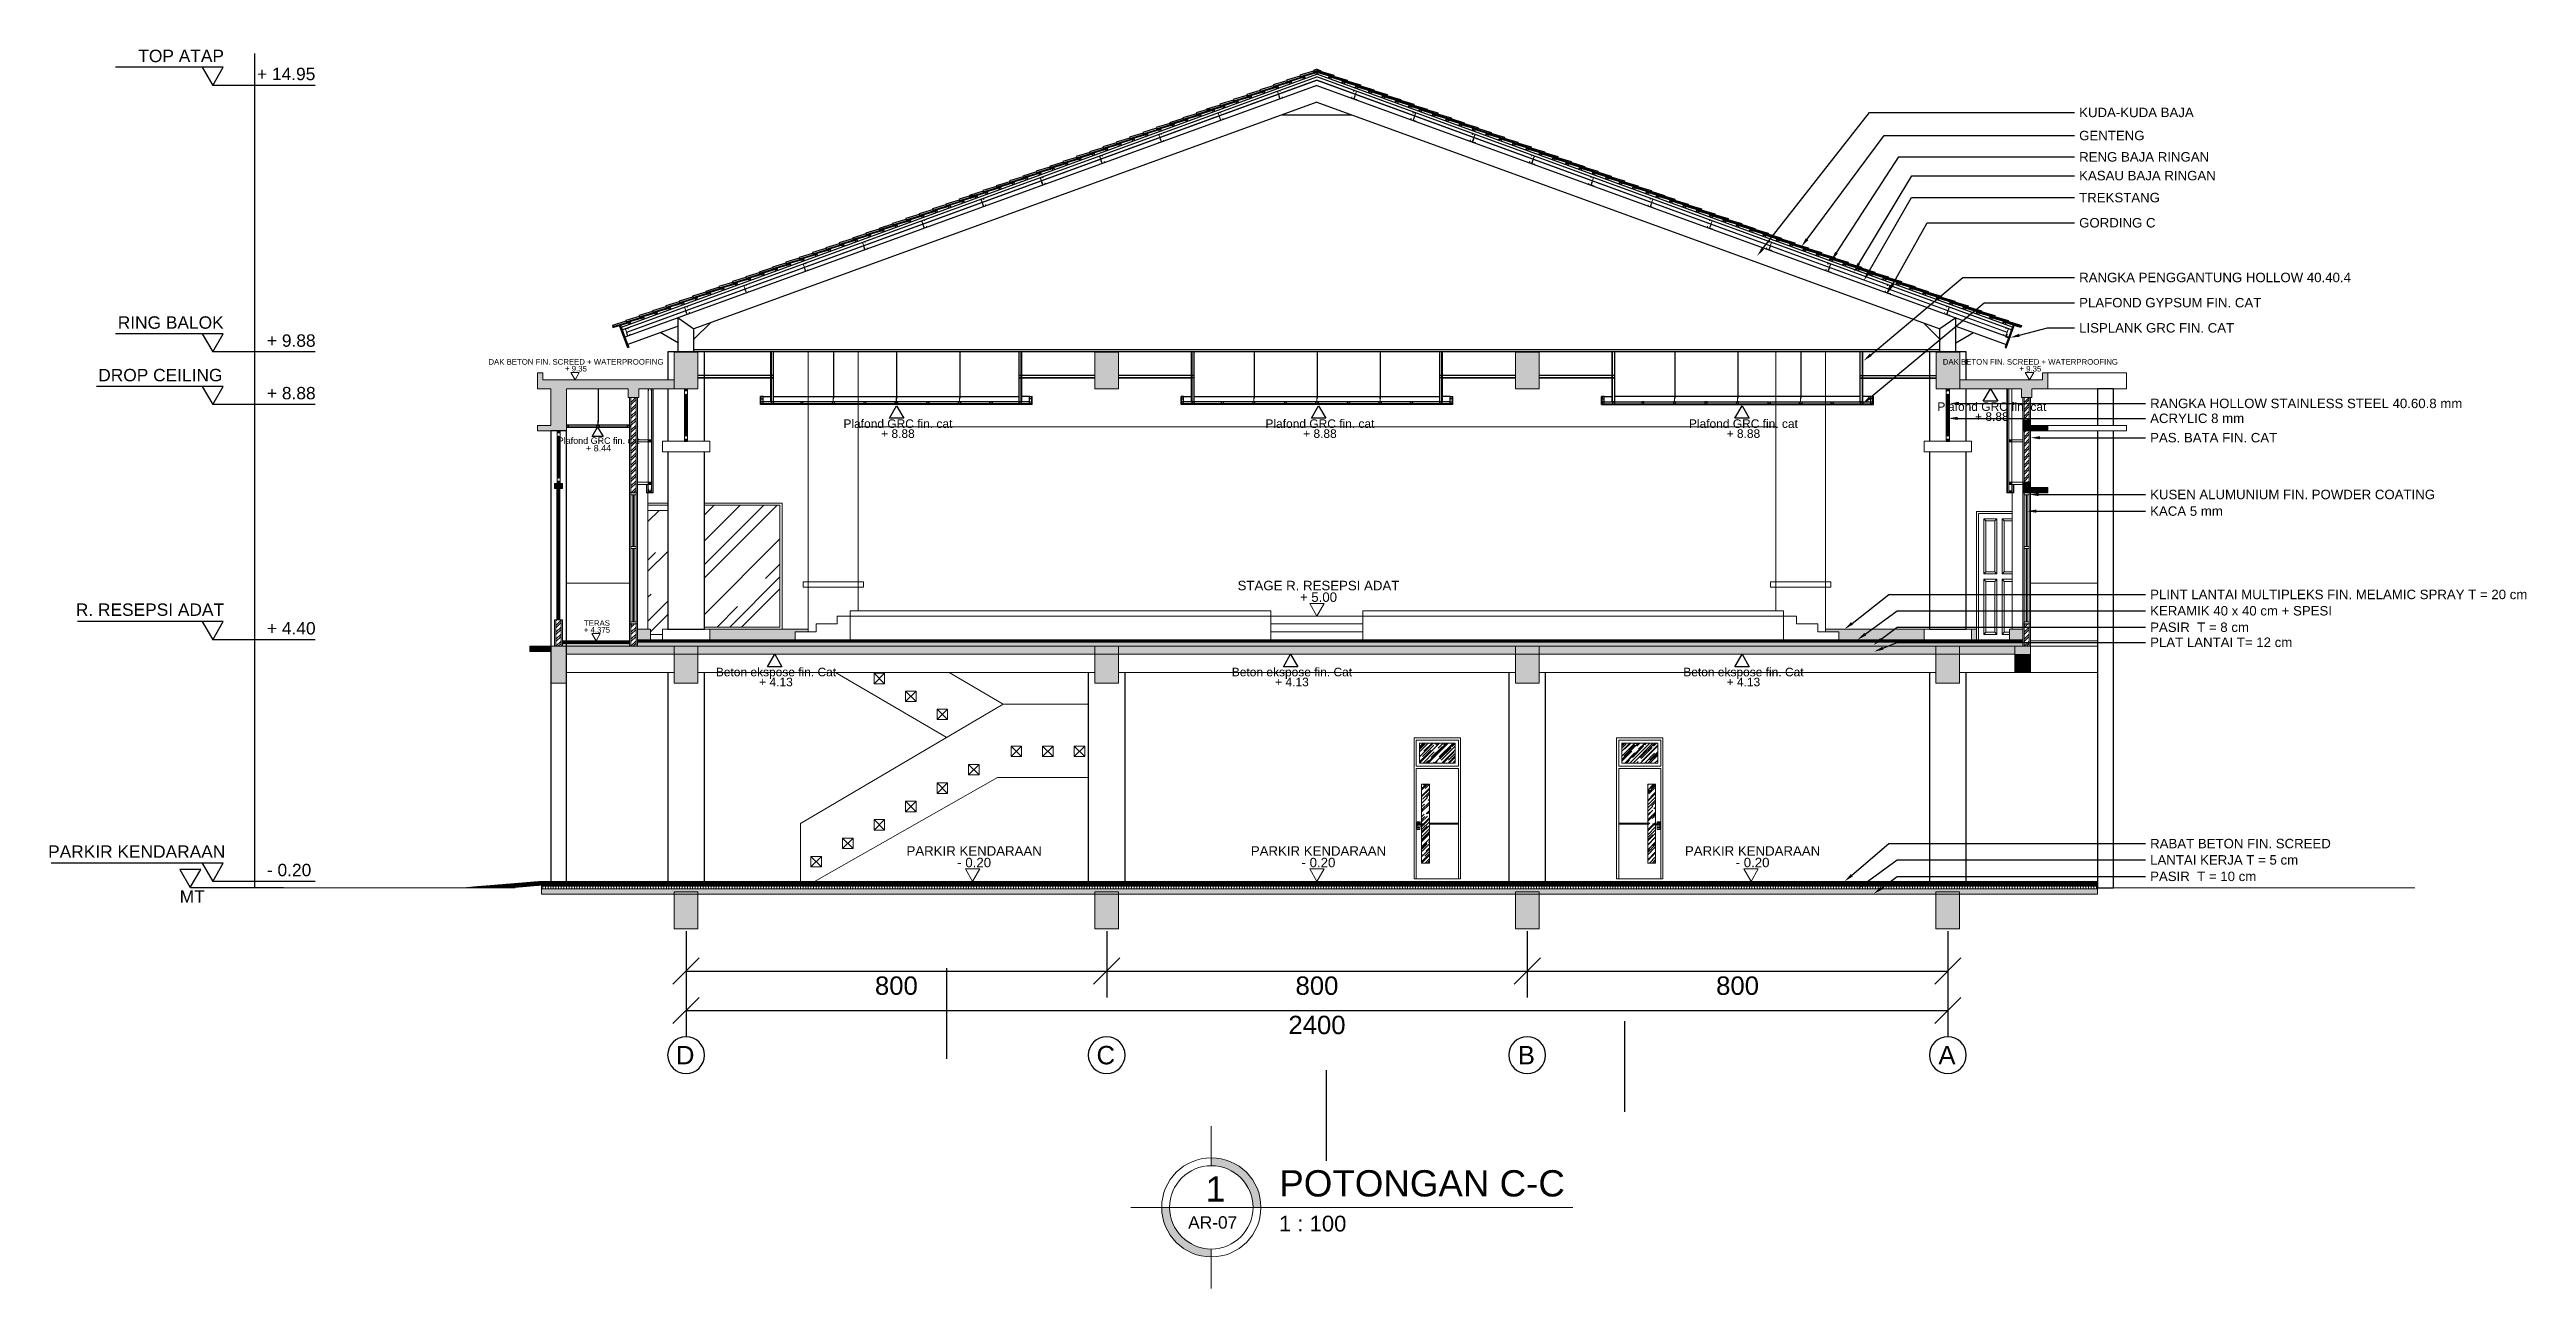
# Model space of a CAD drawing. Header units: inches. Extents: x 249 to 1192, y -18 to 440.
# Drawn here: x 683.42 to 730.54, y 197.62 to 221.2 of the extents above; entities that cross this region are included whole.
import ezdxf
from ezdxf import colors
from ezdxf.entities.mleader import LeaderData, LeaderLine
from ezdxf.enums import TextEntityAlignment as Align
from ezdxf.math import Vec2, Vec3

# ---------------------------------------------------------------- set-up
doc = ezdxf.new("R2010")
doc.units = ezdxf.units.IN
doc.header["$MEASUREMENT"] = 0
doc.linetypes.add('CENTER2', pattern=[1.125, 0.75, -0.125, 0.125, -0.125])
doc.linetypes.add('HIDDEN', pattern=[0.375, 0.25, -0.125])
for name, color, linetype, lineweight in [('ARSIR 1', 33, 'Continuous', 0), ('ARSIR BETON', 8, 'Continuous', 0), ('ARSIR KERAMIK', 66, 'Continuous', 25), ('ARSIR WARNA', 66, 'Continuous', 0), ('BALOK', 3, 'Continuous', 20), ('BESI', 201, 'Continuous', 0), ('DIMENSI', 85, 'Continuous', 20), ('DINDING', 6, 'Continuous', 0), ('DINDING2', 137, 'Continuous', 20), ('GRS KOP', 1, 'Continuous', 40), ('KACA', 141, 'Continuous', 30), ('KOP', 7, 'Continuous', 20), ('KUSEN', 16, 'Continuous', 15), ('LANTAI', 135, 'Continuous', 9), ('TEXT (KET. POTONGAN)', 65, 'Continuous', 30), ('TEXT (KET. RUANG)', 7, 'Continuous', 5), ('TEXT (KETERANGAN)', 7, 'Continuous', 25)]:
    doc.layers.add(name, color=color, linetype=linetype, lineweight=lineweight)
for name, color, linetype in [('ARSIR DINDING', 64, 'Continuous'), ('AS', 15, 'CENTER2'), ('ATAP', 123, 'Continuous'), ('KOLOM', 5, 'Continuous'), ('KUDA-KUDA', 165, 'Continuous'), ('PLAFOND', 42, 'Continuous')]:
    doc.layers.add(name, color=color, linetype=linetype)
doc.styles.add('ARIAL', font='arial.ttf')
doc.styles.add('R', font='romantic.ttf')
doc.styles.add('S', font='SIMPLEX', dxfattribs={"width": 1.1})
doc.styles.get("Standard").update_dxf_attribs({"font": 'arial.ttf'})
doc.linetypes.add('BATTING', pattern='A,0.0001,-0.1,[134,ltypeshp.shx,S=0.1,R=0,X=-0.1,Y=0],-0.2,[134,ltypeshp.shx,S=0.1,R=180,X=0.1,Y=0],-0.1', length=0.4001)
doc.dimstyles.new('UK. GDG PERTEMUAN', dxfattribs={"dimtxt": 0.5, "dimasz": 0.5, "dimexe": 0.5, "dimexo": 0.05, "dimgap": 0.1, "dimtad": 2, "dimdec": 0, "dimlfac": 100, "dimzin": 0, "dimdsep": 46, "dimtxsty": 'Standard', "dimblk": 'OBLIQUE', "dimcen": 0.09, "dimclrd": 8, "dimclre": 256, "dimclrt": 256, "dimadec": 0, "dimazin": 0, "dimtfac": 1, "dimtdec": 0, "dimtofl": 0, "dimtmove": 0, "dimatfit": 3, "dimldrblk": 'OBLIQUE', "dimfxl": 0, "dimtolj": 1, "dimtzin": 0, "dimarcsym": 0})
pattern_1 = [(45, (709.52196, 205.7198), (0.0848528, 0.2262742), [1.5, -0.2, 0.5, -0.1]), (45, (709.58065, 205.8492), (-0.164756, 0.0233345), [0.3, -0.033, 0.6, -0.075]), (45, (709.49721, 205.81526), (0.3203194, 0.4150717), [0.8, -0.14, 0.4, -0.1])]

msp = doc.modelspace()

# ---------------------------------------------------------------- texts
at = {"layer": 'TEXT (KETERANGAN)', "style": 'ARIAL'}
for s, height, p in [('TOP ATAP', 0.23596, (685.113, 220.961)), ('+ 14.95', 0.23596, (687.3713, 220.6175)), ('RING BALOK', 0.23596, (684.7218, 215.8873)), ('+ 9.88', 0.23596, (687.5599, 215.5439)), ('DROP CEILING', 0.235956, (684.3508, 214.8873)), ('+ 8.88', 0.23596, (687.5599, 214.5439)), ('R. RESEPSI ADAT', 0.235956, (683.9241, 210.4231)), ('+ 4.40', 0.23596, (687.5599, 210.0689)), ('PARKIR KENDARAAN', 0.235956, (683.3974, 205.8196)), ('- 0.20', 0.23596, (687.5599, 205.4689)), ('MT', 0.23596, (685.9006, 204.9632))]:
    msp.add_text(s, height=height, dxfattribs=at).set_placement(p)

# ---------------------------------------------------------------- blocks, each defined once
blk = doc.blocks.new('JUDUL GAMBAR')
at = {"layer": 'DIMENSI'}
h = blk.add_hatch(color=256, dxfattribs=at)
h.paths.add_polyline_path([(-32.945, 252.895), (-32.945, 253.045, -0.414214), (-33.739, 253.838), (-33.889, 253.838, 0.414214)])
h.paths.add_polyline_path([(-32.945, 254.781), (-32.945, 254.631, -0.414214), (-32.152, 253.838), (-32.002, 253.838, 0.414214)])
for points in [[(-32.945, 255.382), (-32.945, 254.631)], [(-34.474, 253.838), (-26.071, 253.838)], [(-32.945, 253.045), (-32.945, 252.294)]]:
    blk.add_lwpolyline(points, dxfattribs=at)
for radius in [0.943, 0.793]:
    blk.add_circle((-32.945, 253.838), radius, dxfattribs=at)
at = {"layer": 'DIMENSI', "style": 'ARIAL'}
for tag, height, p in [('NO', 0.478, (-32.866, 254.188)), ('AR', 0.236, (-32.919, 253.551))]:
    blk.add_attdef(tag, text='', height=height, dxfattribs=at).set_placement(p, align=Align.MIDDLE_CENTER)
for tag, height, p in [('JUDUL', 0.5, (-31.652, 253.895)), ('SKALA', 0.3, (-31.658, 253.289))]:
    blk.add_attdef(tag, text='', height=height, dxfattribs=at).set_placement(p, align=Align.BOTTOM_LEFT)
blk = doc.blocks.new('_Oblique')
at = {"color": 0, "linetype": 'ByBlock', "lineweight": -2}
blk.add_line((-0.5, -0.5), (0.5, 0.5), dxfattribs=at)
blk = doc.blocks.new('*D259')
at = {"layer": 'DEFPOINTS', "color": 0}
for p in [(695.532, 204.47), (703.532, 204.47), (703.532, 203.663)]:
    blk.add_point(p, dxfattribs=at)
at = {"layer": 'DIMENSI', "lineweight": -2}
for p, q in [((695.532, 204.42), (695.532, 203.163)), ((703.532, 204.42), (703.532, 203.163))]:
    blk.add_line(p, q, dxfattribs=at)
at = {"layer": 'DIMENSI', "color": 8, "lineweight": -2}
blk.add_line((695.532, 203.663), (703.532, 203.663), dxfattribs=at)
at = {"layer": 'DIMENSI', "color": 8, "lineweight": -2, "xscale": 0.5, "yscale": 0.5, "zscale": 0.5, "rotation": 180}
blk.add_blockref('_Oblique', (695.532, 203.663), dxfattribs=at)
at = {"layer": 'DIMENSI', "color": 8, "lineweight": -2, "xscale": 0.5, "yscale": 0.5, "zscale": 0.5}
blk.add_blockref('_Oblique', (703.532, 203.663), dxfattribs=at)
at = {"layer": 'DIMENSI', "insert": (699.532, 203.384), "char_height": 0.35, "attachment_point": 5}
blk.add_mtext('\\A1;800', dxfattribs=at)
blk = doc.blocks.new('*D260')
at = {"layer": 'DEFPOINTS', "color": 0}
for p in [(703.532, 204.47), (711.532, 204.47), (711.532, 203.663)]:
    blk.add_point(p, dxfattribs=at)
at = {"layer": 'DIMENSI', "lineweight": -2}
for p, q in [((703.532, 204.42), (703.532, 203.163)), ((711.532, 204.42), (711.532, 203.163))]:
    blk.add_line(p, q, dxfattribs=at)
at = {"layer": 'DIMENSI', "color": 8, "lineweight": -2}
blk.add_line((703.532, 203.663), (711.532, 203.663), dxfattribs=at)
at = {"layer": 'DIMENSI', "color": 8, "lineweight": -2, "xscale": 0.5, "yscale": 0.5, "zscale": 0.5, "rotation": 180}
blk.add_blockref('_Oblique', (703.532, 203.663), dxfattribs=at)
at = {"layer": 'DIMENSI', "color": 8, "lineweight": -2, "xscale": 0.5, "yscale": 0.5, "zscale": 0.5}
blk.add_blockref('_Oblique', (711.532, 203.663), dxfattribs=at)
at = {"layer": 'DIMENSI', "insert": (707.532, 203.384), "char_height": 0.35, "attachment_point": 5}
blk.add_mtext('\\A1;800', dxfattribs=at)
blk = doc.blocks.new('*D261')
at = {"layer": 'DEFPOINTS', "color": 0}
for p in [(711.532, 204.47), (719.532, 204.47), (719.532, 203.663)]:
    blk.add_point(p, dxfattribs=at)
at = {"layer": 'DIMENSI', "lineweight": -2}
for p, q in [((711.532, 204.42), (711.532, 203.163)), ((719.532, 204.42), (719.532, 203.163))]:
    blk.add_line(p, q, dxfattribs=at)
at = {"layer": 'DIMENSI', "color": 8, "lineweight": -2}
blk.add_line((711.532, 203.663), (719.532, 203.663), dxfattribs=at)
at = {"layer": 'DIMENSI', "color": 8, "lineweight": -2, "xscale": 0.5, "yscale": 0.5, "zscale": 0.5, "rotation": 180}
blk.add_blockref('_Oblique', (711.532, 203.663), dxfattribs=at)
at = {"layer": 'DIMENSI', "color": 8, "lineweight": -2, "xscale": 0.5, "yscale": 0.5, "zscale": 0.5}
blk.add_blockref('_Oblique', (719.532, 203.663), dxfattribs=at)
at = {"layer": 'DIMENSI', "insert": (715.532, 203.384), "char_height": 0.35, "attachment_point": 5}
blk.add_mtext('\\A1;800', dxfattribs=at)
blk = doc.blocks.new('*D262')
at = {"layer": 'DEFPOINTS', "color": 0}
for p in [(695.532, 204.47), (719.532, 204.47), (719.532, 202.914)]:
    blk.add_point(p, dxfattribs=at)
at = {"layer": 'DIMENSI', "lineweight": -2}
for p, q in [((695.532, 204.42), (695.532, 202.414)), ((719.532, 204.42), (719.532, 202.414))]:
    blk.add_line(p, q, dxfattribs=at)
at = {"layer": 'DIMENSI', "color": 8, "lineweight": -2}
blk.add_line((695.532, 202.914), (719.532, 202.914), dxfattribs=at)
at = {"layer": 'DIMENSI', "color": 8, "lineweight": -2, "xscale": 0.5, "yscale": 0.5, "zscale": 0.5, "rotation": 180}
blk.add_blockref('_Oblique', (695.532, 202.914), dxfattribs=at)
at = {"layer": 'DIMENSI', "color": 8, "lineweight": -2, "xscale": 0.5, "yscale": 0.5, "zscale": 0.5}
blk.add_blockref('_Oblique', (719.532, 202.914), dxfattribs=at)
at = {"layer": 'DIMENSI', "insert": (707.532, 202.636), "char_height": 0.35, "attachment_point": 5}
blk.add_mtext('\\A1;2400', dxfattribs=at)
blk = doc.blocks.new('NAV')
blk.add_circle((0, -0.4), 0.35)
at = {"style": 'S', "width": 0.75, "flags": 4}
blk.add_attdef('AV', text='', height=0.3, dxfattribs=at).set_placement((0, -0.4), align=Align.MIDDLE)
blk = doc.blocks.new('B1')
at = {"layer": 'ARSIR BETON'}
blk.add_hatch(color=256, dxfattribs=at).paths.add_polyline_path([(364.645, 149.933), (364.195, 149.933), (364.195, 149.233), (364.645, 149.233)])
at = {"layer": 'BALOK'}
blk.add_lwpolyline([(364.195, 149.933), (364.645, 149.933), (364.645, 149.233), (364.195, 149.233)], close=True, dxfattribs=at)
blk = doc.blocks.new('PEIL LANTAI')
at = {"color": 1}
blk.add_lwpolyline([(2106.659, 1042.576), (2106.797, 1042.337), (2106.935, 1042.576)], close=True, dxfattribs=at)
for tag, p in [('RUANG', (2106.826, 1042.775)), ('ELEVASI', (2106.826, 1042.553))]:
    blk.add_attdef(tag, text='', height=0.181).set_placement(p, align=Align.BOTTOM_CENTER)
blk = doc.blocks.new('HOLLOW 40.60')
at = {"layer": 'AS', "linetype": 'HIDDEN', "ltscale": 0.025}
for points in [[(696.409, 211.943), (696.466, 211.906)], [(696.409, 211.906), (696.466, 211.943)]]:
    blk.add_lwpolyline(points, dxfattribs=at)
at = {"layer": 'BESI'}
for points in [[(696.407, 211.904), (696.467, 211.904), (696.467, 211.944), (696.407, 211.944)], [(696.409, 211.906), (696.466, 211.906), (696.466, 211.943), (696.409, 211.943)]]:
    blk.add_lwpolyline(points, close=True, dxfattribs=at)
blk = doc.blocks.new('BAHAN')
at = {"layer": 'TEXT (KETERANGAN)', "color": 1}
blk.add_lwpolyline([(707.032, 209.695), (707.231, 209.349), (706.832, 209.349)], close=True, dxfattribs=at)
at = {"layer": 'TEXT (KETERANGAN)', "style": 'ARIAL'}
for tag, p in [('ELEVASI', (707.068, 208.738)), ('BAHAN', (707.068, 209.013))]:
    blk.add_attdef(tag, text='', height=0.236, dxfattribs=at).set_placement(p, align=Align.BOTTOM_CENTER)
blk = doc.blocks.new('ROOSTER')
at = {"layer": 'DINDING'}
blk.add_lwpolyline([(697.131, 206.281), (697.331, 206.281), (697.331, 206.481), (697.131, 206.481)], close=True, dxfattribs=at)
for points in [[(697.131, 206.281), (697.331, 206.481)], [(697.331, 206.281), (697.131, 206.481)]]:
    blk.add_lwpolyline(points, dxfattribs=at)
blk = doc.blocks.new('HANDEL')
at = {"elevation": -400}
blk.add_lwpolyline([(849.9, 209), (850, 212.5, 0.424007), (849.5, 213), (844.6, 213, 0.424007), (844.1, 212.5), (844.5, 199, 0.404487), (845.5, 198), (848.6, 198, 0.404487), (849.6, 199), (849.9, 207)], format="xyb", dxfattribs=at)
blk.add_lwpolyline([(847.8, 209.3), (846.3, 209.3), (846.3, 209), (847.8, 209)], close=True, dxfattribs=at)
for points in [[(846.6, 203), (846.6, 202.6)], [(846.6, 203), (847.4, 203)], [(846.6, 201.4), (846.6, 201)], [(846.6, 201), (847.4, 201)], [(846.9, 202.4), (847.1, 202.4)], [(846.9, 202.4), (846.9, 201.6)], [(846.9, 202), (847.1, 202)], [(846.9, 201.6), (847.1, 201.6)], [(847, 209), (857, 209)], [(847, 207), (857, 207)], [(847, 202.4), (847, 201.6)], [(847.1, 202.4), (847.1, 201.6)], [(847.4, 203), (847.4, 202.6)], [(847.4, 201.4), (847.4, 201)]]:
    blk.add_lwpolyline(points, dxfattribs=at)
for radius in [0.65, 0.55]:
    blk.add_circle((847, 202, -400), radius)
for centre, radius, start, end in [((847.1, 209.1, -400), 3, 356.9512, 313.9576), ((847.1, 209.1, -400), 2.5, 356.3406, 300.2513), ((847.1, 209.1, -400), 1.5, 353.8937, 227.3816), ((847, 208, -400), 1, 83.8945, 270), ((847, 202, -400), 0.75, 122.231, 237.769), ((847, 202, -400), 0.75, 302.231, 57.769), ((857, 208, -400), 1, 270, 90)]:
    blk.add_arc(centre, radius, start, end)
blk = doc.blocks.new('POTONGAN CC')
at = {"layer": 'ARSIR 1'}
h = blk.add_hatch(dxfattribs=at)
h.set_pattern_fill('CROSS', color=256, scale=0.1, style=0)
h.set_pattern_definition([(0, (694.606671, 209.969803), (0.025, 0.025), [0.0125, -0.0375]), (90, (694.612921, 209.963553), (-0.025, 0.025), [0.0125, -0.0375])])
h.paths.add_polyline_path([(697.606, 210.12), (697.857, 210.12), (697.857, 210.17), (695.982, 210.17), (695.982, 209.97), (697.606, 209.97)])
h.paths.add_polyline_path([(694.857, 210.17), (694.807, 210.17), (694.607, 210.17), (694.607, 209.97), (694.857, 209.97)])
h = blk.add_hatch(dxfattribs=at)
h.set_pattern_fill('CROSS', color=256, scale=0.1, style=0)
h.set_pattern_definition([(0, (717.20686, 209.969803), (0.025, 0.025), [0.0125, -0.0375]), (90, (717.21311, 209.963553), (-0.025, 0.025), [0.0125, -0.0375])])
h.paths.add_polyline_path([(719.082, 210.17), (717.207, 210.17), (717.207, 210.12), (717.456, 210.12), (717.456, 209.97), (719.082, 209.97)])
h.paths.add_polyline_path([(720.076, 210.17), (719.982, 210.17), (719.982, 209.97), (720.076, 209.97)])
h.paths.add_polyline_path([(720.956, 210.17), (720.706, 210.17), (720.706, 209.97), (720.956, 209.97)])
at = {"layer": 'ARSIR BETON'}
for points in [[(692.957, 214.045), (692.707, 214.045), (692.707, 213.945), (693.257, 213.945), (693.257, 214.745), (694.432, 214.745), (694.432, 214.581), (694.632, 214.581), (694.632, 214.745), (695.307, 214.745), (695.307, 214.915), (692.807, 214.915), (692.807, 215.045), (692.707, 215.045), (692.707, 214.745), (692.957, 214.745)], [(721.432, 215.045), (721.332, 215.045), (721.332, 214.915), (719.757, 214.915), (719.757, 214.745), (720.932, 214.745), (720.932, 214.581), (721.132, 214.581), (721.132, 214.745), (721.432, 214.745)], [(721.432, 214.045), (721.106, 214.045), (721.106, 214.145), (720.956, 214.145), (720.956, 213.945), (721.106, 213.945), (721.432, 213.945)], [(721.432, 212.865), (721.106, 212.865), (721.106, 212.965), (720.956, 212.965), (720.956, 212.765), (721.106, 212.765), (721.432, 212.765)], [(693.032, 212.845), (693.182, 212.845), (693.182, 212.945), (693.032, 212.945)], [(692.957, 209.845), (692.557, 209.845), (692.557, 209.745), (692.957, 209.745)], [(721.106, 209.695), (720.806, 209.695), (720.806, 209.345), (721.106, 209.345)]]:
    blk.add_hatch(color=256, dxfattribs=at).paths.add_polyline_path(points)
h = blk.add_hatch(color=256, dxfattribs=at)
h.paths.add_polyline_path([(693.257, 209.695), (693.257, 209.845), (693.107, 209.845), (692.957, 209.845), (692.957, 209.145), (693.257, 209.145)])
h.paths.add_polyline_path([(695.307, 209.845), (693.257, 209.845), (693.257, 209.695), (695.307, 209.695)])
h.paths.add_polyline_path([(721.106, 209.845), (695.757, 209.845), (695.757, 209.695), (695.882, 209.695), (721.106, 209.695)])
h = blk.add_hatch(dxfattribs=at)
h.set_pattern_fill('ANSI37', color=256, scale=0.05, style=0)
h.set_pattern_definition([(45, (690.8692147, 205.0998034), (-0.004419417, 0.004419417), []), (135, (690.8692147, 205.0998034), (-0.004419417, -0.004419417), [])])
h.paths.add_polyline_path([(691.325, 205.25), (692.282, 205.25), (692.279, 205.328)])
h.paths.add_polyline_path([(692.282, 205.25), (692.178, 205.25), (692.782, 205.3), (692.782, 205.37), (692.279, 205.328)])
h = blk.add_hatch(dxfattribs=at)
h.set_pattern_fill('ANSI37', color=256, scale=0.05, style=0)
h.set_pattern_definition([(45, (692.7816714, 205.2798034), (-0.0044194174, 0.0044194174), []), (135, (692.7816714, 205.2798034), (-0.0044194174, -0.0044194174), [])])
h.paths.add_polyline_path([(722.381, 205.36), (692.782, 205.36), (692.782, 205.28), (722.381, 205.28)])
h = blk.add_hatch(dxfattribs=at)
h.set_pattern_fill('_USER', color=256, scale=0.05, angle=90, style=0, pattern_type=0)
h.set_pattern_definition([(90, (715.60667, 205.229803), (-0.05, 3e-18), [])])
h.paths.add_polyline_path([(719.182, 205.23), (719.182, 205.28), (692.782, 205.28), (692.782, 205.23)])
h.paths.add_polyline_path([(719.182, 205.28), (719.182, 205.23), (719.882, 205.23), (719.882, 205.28)])
h.paths.add_polyline_path([(722.381, 205.23), (722.381, 205.28), (719.882, 205.28), (719.882, 205.23)])
at = {"layer": 'ARSIR DINDING'}
h = blk.add_hatch(dxfattribs=at)
h.set_pattern_fill('ANSI32', color=256, scale=0.25, style=0)
h.set_pattern_definition([(45, (694.48167, 209.8448), (-0.0662913, 0.0662913), []), (45, (694.52587, 209.8448), (-0.0662913, 0.0662913), [])])
h.paths.add_polyline_path([(694.482, 212.765), (694.582, 212.765), (694.582, 214.581), (694.482, 214.581)])
h.paths.add_polyline_path([(694.582, 210.27), (694.482, 210.27), (694.482, 209.845), (694.582, 209.845)])
h = blk.add_hatch(dxfattribs=at)
h.set_pattern_fill('ANSI32', color=256, scale=0.25, style=0)
h.set_pattern_definition([(45, (720.98116, 209.8448), (-0.0662913, 0.0662913), []), (45, (721.02535, 209.8448), (-0.0662913, 0.0662913), [])])
h.paths.add_polyline_path([(720.981, 214.145), (721.081, 214.145), (721.081, 214.581), (720.981, 214.581)])
h.paths.add_polyline_path([(721.081, 210.27), (720.981, 210.27), (720.981, 209.845), (721.081, 209.845)])
h.paths.add_polyline_path([(720.981, 212.765), (721.081, 212.765), (721.081, 213.945), (720.981, 213.945)])
h = blk.add_hatch(dxfattribs=at)
h.set_pattern_fill('ANSI32', color=256, scale=0.25, style=0)
h.set_pattern_definition([(45, (693.05718, 209.8448), (-0.066291, 0.066291), []), (45, (693.10138, 209.8448), (-0.066291, 0.066291), [])])
h.paths.add_polyline_path([(693.157, 210.345), (693.057, 210.345), (693.057, 209.845), (693.107, 209.845), (693.157, 209.845)])
at = {"layer": 'ARSIR WARNA'}
h = blk.add_hatch(dxfattribs=at)
h.set_pattern_fill('AR-SAND', color=256, scale=0.025, style=0)
h.set_pattern_definition([(37.5, (691.63167, 209.844803), (-0.001574834, 0.048170594), [0, -0.038, 0, -0.0425, 0, -0.040625]), (7.5, (691.63167, 209.844803), (0.04424442, 0.07055365), [0, -0.0205, 0, -0.03425, 0, -0.013125]), (327.5, (691.60092, 209.844803), (0.077853547, 0.000141476), [0, -0.0125, 0, -0.045, 0, -0.05875]), (317.5, (691.60092, 209.844803), (0.07515317, 0.02194189), [0, -0.00625, 0, -0.0295, 0, -0.03375])])
h.paths.add_polyline_path([(695.182, 209.92), (694.607, 209.92), (694.607, 209.845), (695.182, 209.845)])
h.paths.add_polyline_path([(695.882, 209.92), (695.182, 209.92), (695.182, 209.845), (695.882, 209.845)])
h.paths.add_polyline_path([(703.182, 209.92), (695.882, 209.92), (695.882, 209.845), (703.182, 209.845)])
h.paths.add_polyline_path([(703.882, 209.92), (703.182, 209.92), (703.182, 209.845), (703.882, 209.845)])
h.paths.add_polyline_path([(711.182, 209.92), (703.882, 209.92), (703.882, 209.845), (711.182, 209.845)])
h.paths.add_polyline_path([(711.882, 209.92), (711.182, 209.92), (711.182, 209.845), (711.882, 209.845)])
h.paths.add_polyline_path([(715.457, 209.92), (711.882, 209.92), (711.882, 209.845), (715.457, 209.845)])
h.paths.add_polyline_path([(715.607, 209.92), (715.457, 209.92), (715.457, 209.845), (715.607, 209.845)])
h.paths.add_polyline_path([(719.182, 209.92), (715.607, 209.92), (715.607, 209.845), (719.182, 209.845)])
h.paths.add_polyline_path([(719.882, 209.92), (719.182, 209.92), (719.182, 209.845), (719.882, 209.845)])
h.paths.add_polyline_path([(720.956, 209.92), (719.882, 209.92), (719.882, 209.845), (720.956, 209.845)])
h.paths.add_polyline_path([(693.182, 209.895), (693.182, 209.845), (694.457, 209.845), (694.457, 209.895)])
h = blk.add_hatch(dxfattribs=at)
h.set_pattern_fill('AR-SAND', color=256, scale=0.025, style=0)
h.set_pattern_definition([(37.5, (692.78167, 205.129803), (-0.001574834, 0.048170594), [0, -0.038, 0, -0.0425, 0, -0.040625]), (7.5, (692.78167, 205.129803), (0.04424442, 0.07055365), [0, -0.0205, 0, -0.03425, 0, -0.013125]), (327.5, (692.75092, 205.129803), (0.077853547, 0.000141476), [0, -0.0125, 0, -0.045, 0, -0.05875]), (317.5, (692.75092, 205.129803), (0.07515317, 0.02194189), [0, -0.00625, 0, -0.0295, 0, -0.03375])])
h.paths.add_polyline_path([(692.782, 205.13), (722.381, 205.13), (722.381, 205.23), (692.782, 205.23)])
at = {"layer": 'KACA'}
h = blk.add_hatch(dxfattribs=at)
h.set_pattern_fill('AR-RROOF', color=256, angle=45, style=0)
h.set_pattern_definition([(45, (694.8067, 210.0698), (0.84853, 2.26274), [15, -2, 5, -1]), (45, (695.3936, 211.3638), (-1.64756, 0.23335), [3, -0.33, 6, -0.75]), (45, (694.5592, 211.0244), (3.2032, 4.15072), [8, -1.4, 4, -1])])
h.paths.add_polyline_path([(694.807, 210.17), (694.857, 210.17), (694.857, 210.07), (695.083, 210.07), (695.083, 210.17), (695.183, 210.17), (695.183, 212.43), (694.807, 212.43)])
h.paths.add_polyline_path([(697.317, 212.53), (695.882, 212.53), (695.882, 210.21), (697.317, 210.21)])
h = blk.add_hatch(dxfattribs=at)
h.set_pattern_fill('AR-RROOF', color=256, scale=0.1, angle=45, style=0)
h.set_pattern_definition([(45, (709.48196, 207.6198), (0.084853, 0.226274), [1.5, -0.2, 0.5, -0.1]), (45, (709.54065, 207.7492), (-0.164756, 0.023335), [0.3, -0.033, 0.6, -0.075]), (45, (709.45721, 207.71526), (0.3203194, 0.4150717), [0.8, -0.14, 0.4, -0.1])])
h.paths.add_polyline_path([(710.162, 208), (709.482, 208), (709.482, 207.62), (710.162, 207.62)])
h = blk.add_hatch(dxfattribs=at)
h.set_pattern_fill('AR-RROOF', color=256, scale=0.1, angle=45, style=0)
h.set_pattern_definition(pattern_1)
h.paths.add_polyline_path([(713.332, 207.62), (714.013, 207.62), (714.013, 208), (713.332, 208)])
h = blk.add_hatch(dxfattribs=at)
h.set_pattern_fill('AR-RROOF', color=256, scale=0.1, angle=45, style=0)
h.set_pattern_definition(pattern_1)
h.paths.add_polyline_path([(709.672, 207.22), (709.522, 207.22), (709.522, 206.465), (709.565, 206.465, -1), (709.565, 206.445), (709.522, 206.445), (709.522, 205.72), (709.672, 205.72)])
h = blk.add_hatch(dxfattribs=at)
h.set_pattern_fill('AR-RROOF', color=256, scale=0.1, angle=45, style=0)
h.set_pattern_definition(pattern_1)
h.paths.add_polyline_path([(713.823, 205.72), (713.973, 205.72), (713.973, 206.445), (713.93, 206.445, -1), (713.93, 206.465), (713.973, 206.465), (713.973, 207.22), (713.823, 207.22)])
at = {"layer": 'ARSIR KERAMIK', "linetype": 'BATTING', "ltscale": 0.05}
for points in [[(693.182, 209.915), (694.457, 209.915)], [(694.607, 209.94), (720.956, 209.94)]]:
    blk.add_lwpolyline(points, dxfattribs=at)
at = {"layer": 'AS', "ltscale": 0.025}
for points in [[(694.815, 213.772), (694.87, 213.737)], [(694.815, 213.737), (694.87, 213.772)], [(720.693, 213.772), (720.748, 213.737)], [(720.693, 213.737), (720.748, 213.772)], [(694.815, 212.962), (694.87, 212.927)], [(694.815, 212.927), (694.87, 212.962)], [(720.693, 212.962), (720.748, 212.927)], [(720.693, 212.927), (720.748, 212.962)]]:
    blk.add_lwpolyline(points, dxfattribs=at)
at = {"layer": 'ATAP'}
for p, q in [((706.455, 220.41), (706.791, 220.511)), ((706.709, 220.502), (707.044, 220.603)), ((706.963, 220.595), (707.298, 220.695)), ((707.216, 220.687), (707.531, 220.781)), ((707.47, 220.779), (707.531, 220.798)), ((707.593, 220.779), (707.531, 220.798)), ((707.847, 220.687), (707.531, 220.781)), ((708.1, 220.595), (707.765, 220.695)), ((708.354, 220.502), (708.019, 220.603)), ((708.608, 220.41), (708.272, 220.511)), ((705.242, 219.969), (705.577, 220.069)), ((705.44, 220.042), (705.776, 220.142)), ((705.694, 220.134), (706.029, 220.234)), ((705.948, 220.226), (706.283, 220.327)), ((706.202, 220.318), (706.537, 220.418)), ((708.861, 220.318), (708.526, 220.418)), ((709.115, 220.226), (708.78, 220.327)), ((709.369, 220.134), (709.033, 220.234)), ((709.622, 220.042), (709.287, 220.142)), ((709.821, 219.969), (709.486, 220.069)), ((703.974, 219.507), (704.309, 219.607)), ((704.227, 219.599), (704.563, 219.7)), ((704.481, 219.692), (704.816, 219.792)), ((704.735, 219.784), (705.07, 219.885)), ((704.988, 219.876), (705.323, 219.977)), ((710.075, 219.876), (709.739, 219.977)), ((710.328, 219.784), (709.993, 219.885)), ((710.582, 219.692), (710.247, 219.792)), ((710.836, 219.599), (710.5, 219.7)), ((711.089, 219.507), (710.754, 219.607)), ((702.706, 219.046), (703.041, 219.146)), ((702.959, 219.138), (703.295, 219.238)), ((703.213, 219.23), (703.548, 219.331)), ((703.466, 219.322), (703.802, 219.423)), ((703.72, 219.415), (704.055, 219.515)), ((711.343, 219.415), (711.007, 219.515)), ((711.596, 219.322), (711.261, 219.423)), ((711.85, 219.23), (711.515, 219.331)), ((712.104, 219.138), (711.768, 219.238)), ((712.357, 219.046), (712.022, 219.146)), ((701.437, 218.585), (701.772, 218.685)), ((701.691, 218.676), (702.026, 218.777)), ((701.945, 218.769), (702.28, 218.869)), ((702.198, 218.861), (702.534, 218.961)), ((702.452, 218.953), (702.787, 219.054)), ((712.611, 218.953), (712.276, 219.054)), ((712.864, 218.861), (712.529, 218.961)), ((713.118, 218.769), (712.783, 218.869)), ((713.372, 218.676), (713.036, 218.777)), ((713.626, 218.585), (713.29, 218.685)), ((699.97, 218.05), (700.306, 218.151)), ((700.224, 218.142), (700.559, 218.243)), ((700.224, 218.142), (700.441, 218.207)), ((700.478, 218.235), (700.813, 218.335)), ((700.731, 218.327), (701.067, 218.427)), ((700.93, 218.401), (701.265, 218.501)), ((701.184, 218.492), (701.519, 218.592)), ((713.879, 218.492), (713.544, 218.592)), ((714.133, 218.401), (713.798, 218.501)), ((714.332, 218.327), (713.996, 218.427)), ((714.585, 218.235), (714.25, 218.335)), ((714.839, 218.142), (714.504, 218.243)), ((714.839, 218.142), (714.622, 218.207)), ((715.092, 218.05), (714.757, 218.151)), ((698.702, 217.589), (699.038, 217.689)), ((698.956, 217.681), (699.291, 217.781)), ((699.209, 217.773), (699.545, 217.874)), ((699.463, 217.866), (699.798, 217.966)), ((699.717, 217.958), (700.052, 218.058)), ((715.346, 217.958), (715.011, 218.058)), ((715.6, 217.866), (715.264, 217.966)), ((715.853, 217.773), (715.518, 217.874)), ((716.107, 217.681), (715.772, 217.781)), ((716.361, 217.589), (716.025, 217.689)), ((697.434, 217.127), (697.769, 217.227)), ((697.688, 217.219), (698.023, 217.32)), ((697.941, 217.312), (698.277, 217.412)), ((698.195, 217.404), (698.53, 217.504)), ((698.449, 217.496), (698.784, 217.597)), ((716.614, 217.496), (716.279, 217.597)), ((716.868, 217.404), (716.532, 217.504)), ((717.121, 217.312), (716.786, 217.412)), ((717.375, 217.219), (717.04, 217.32)), ((717.629, 217.127), (717.293, 217.227)), ((696.166, 216.667), (696.501, 216.767)), ((696.419, 216.759), (696.755, 216.859)), ((696.673, 216.851), (697.008, 216.951)), ((696.927, 216.943), (697.262, 217.043)), ((697.181, 217.035), (697.516, 217.135)), ((717.882, 217.035), (717.547, 217.135)), ((718.136, 216.943), (717.801, 217.043)), ((718.39, 216.851), (718.054, 216.951)), ((718.644, 216.759), (718.308, 216.859)), ((718.897, 216.667), (718.562, 216.767)), ((694.898, 216.204), (695.233, 216.304)), ((695.151, 216.297), (695.487, 216.397)), ((695.405, 216.389), (695.74, 216.49)), ((695.659, 216.482), (695.994, 216.582)), ((695.912, 216.574), (696.247, 216.675)), ((719.151, 216.574), (718.816, 216.675)), ((719.404, 216.482), (719.069, 216.582)), ((719.658, 216.389), (719.323, 216.49)), ((719.911, 216.297), (719.576, 216.397)), ((720.165, 216.204), (719.83, 216.304)), ((694.137, 215.927), (694.472, 216.027)), ((694.391, 216.02), (694.726, 216.12)), ((694.644, 216.112), (694.979, 216.213)), ((720.419, 216.112), (720.083, 216.213)), ((720.672, 216.02), (720.337, 216.12)), ((720.926, 215.927), (720.59, 216.027))]:
    blk.add_line(p, q, dxfattribs=at)
for points in [[(694.301, 215.917), (707.531, 220.732)], [(694.318, 215.869), (707.531, 220.678)], [(706.706, 220.511), (706.448, 220.434), (706.46, 220.396), (706.785, 220.493), (706.788, 220.484), (706.798, 220.487), (706.791, 220.511)], [(706.96, 220.604), (706.702, 220.526), (706.713, 220.488), (707.039, 220.586), (707.042, 220.576), (707.051, 220.579), (707.044, 220.603)], [(706.798, 220.465), (706.783, 220.492), (706.755, 220.482), (706.761, 220.452)], [(707.214, 220.696), (706.955, 220.619), (706.967, 220.58), (707.293, 220.678), (707.295, 220.668), (707.305, 220.671), (707.298, 220.695)], [(707.052, 220.558), (707.037, 220.584), (707.009, 220.574), (707.015, 220.544)], [(707.467, 220.788), (707.209, 220.711), (707.22, 220.673), (707.531, 220.766)], [(707.306, 220.65), (707.291, 220.676), (707.263, 220.666), (707.268, 220.636)], [(707.531, 220.824), (707.463, 220.803), (707.474, 220.765), (707.531, 220.782)], [(707.531, 220.764), (707.516, 220.759), (707.522, 220.729)], [(707.531, 220.824), (707.6, 220.803), (707.589, 220.765), (707.531, 220.782)], [(707.596, 220.788), (707.854, 220.711), (707.842, 220.673), (707.531, 220.766)], [(707.531, 220.764), (707.547, 220.759), (707.541, 220.729)], [(720.762, 215.917), (707.531, 220.732)], [(720.744, 215.869), (707.531, 220.678)], [(707.757, 220.65), (707.772, 220.676), (707.8, 220.666), (707.795, 220.636)], [(707.849, 220.696), (708.107, 220.619), (708.096, 220.58), (707.77, 220.678), (707.767, 220.668), (707.758, 220.671), (707.765, 220.695)], [(708.103, 220.604), (708.361, 220.526), (708.35, 220.488), (708.024, 220.586), (708.021, 220.576), (708.011, 220.579), (708.019, 220.603)], [(708.011, 220.558), (708.026, 220.584), (708.054, 220.574), (708.048, 220.544)], [(708.264, 220.465), (708.279, 220.492), (708.308, 220.482), (708.302, 220.452)], [(708.357, 220.511), (708.615, 220.434), (708.603, 220.396), (708.277, 220.493), (708.275, 220.484), (708.265, 220.487), (708.272, 220.511)], [(705.493, 220.07), (705.235, 219.993), (705.246, 219.954), (705.572, 220.052), (705.575, 220.042), (705.584, 220.045), (705.577, 220.069)], [(705.691, 220.143), (705.433, 220.066), (705.445, 220.028), (705.77, 220.125), (705.773, 220.116), (705.783, 220.118), (705.776, 220.142)], [(705.587, 220.025), (705.572, 220.052), (705.544, 220.042), (705.549, 220.012)], [(705.945, 220.235), (705.687, 220.158), (705.698, 220.119), (706.024, 220.217), (706.027, 220.207), (706.037, 220.21), (706.029, 220.234)], [(705.784, 220.097), (705.769, 220.124), (705.74, 220.113), (705.746, 220.084)], [(706.199, 220.327), (705.941, 220.249), (705.952, 220.211), (706.278, 220.308), (706.281, 220.299), (706.29, 220.302), (706.283, 220.326)], [(706.037, 220.189), (706.022, 220.215), (705.994, 220.205), (706, 220.175)], [(706.453, 220.419), (706.195, 220.342), (706.206, 220.304), (706.532, 220.401), (706.535, 220.391), (706.544, 220.394), (706.537, 220.418)], [(706.291, 220.281), (706.276, 220.308), (706.248, 220.298), (706.253, 220.268)], [(706.545, 220.373), (706.53, 220.4), (706.502, 220.389), (706.507, 220.359)], [(708.518, 220.373), (708.533, 220.4), (708.561, 220.389), (708.556, 220.359)], [(708.61, 220.419), (708.868, 220.342), (708.857, 220.304), (708.531, 220.401), (708.528, 220.391), (708.519, 220.394), (708.526, 220.418)], [(708.864, 220.327), (709.122, 220.249), (709.111, 220.211), (708.785, 220.308), (708.782, 220.299), (708.772, 220.302), (708.78, 220.326)], [(708.772, 220.281), (708.787, 220.308), (708.815, 220.298), (708.81, 220.268)], [(709.025, 220.189), (709.04, 220.215), (709.069, 220.205), (709.063, 220.175)], [(709.118, 220.235), (709.376, 220.158), (709.364, 220.119), (709.039, 220.217), (709.036, 220.207), (709.026, 220.21), (709.033, 220.234)], [(709.279, 220.097), (709.294, 220.124), (709.322, 220.113), (709.317, 220.084)], [(709.371, 220.143), (709.63, 220.066), (709.618, 220.028), (709.292, 220.125), (709.29, 220.116), (709.28, 220.118), (709.287, 220.142)], [(709.476, 220.025), (709.491, 220.052), (709.519, 220.042), (709.514, 220.012)], [(709.57, 220.07), (709.828, 219.993), (709.817, 219.954), (709.491, 220.052), (709.488, 220.042), (709.479, 220.045), (709.486, 220.069)], [(704.225, 219.608), (703.967, 219.531), (703.978, 219.493), (704.304, 219.59), (704.307, 219.581), (704.316, 219.584), (704.309, 219.607)], [(704.478, 219.701), (704.22, 219.623), (704.232, 219.585), (704.557, 219.683), (704.56, 219.673), (704.57, 219.676), (704.563, 219.7)], [(704.317, 219.562), (704.302, 219.589), (704.274, 219.578), (704.279, 219.549)], [(704.732, 219.793), (704.474, 219.716), (704.485, 219.677), (704.811, 219.775), (704.814, 219.765), (704.823, 219.768), (704.816, 219.792)], [(704.57, 219.655), (704.555, 219.681), (704.527, 219.671), (704.533, 219.641)], [(704.986, 219.885), (704.727, 219.808), (704.739, 219.77), (705.065, 219.867), (705.067, 219.858), (705.077, 219.861), (705.07, 219.885)], [(704.824, 219.747), (704.809, 219.773), (704.781, 219.763), (704.787, 219.733)], [(705.239, 219.978), (704.981, 219.9), (704.992, 219.862), (705.318, 219.96), (705.321, 219.95), (705.331, 219.953), (705.323, 219.977)], [(705.078, 219.839), (705.063, 219.866), (705.035, 219.856), (705.04, 219.826)], [(705.331, 219.932), (705.316, 219.958), (705.288, 219.948), (705.294, 219.918)], [(709.824, 219.978), (710.082, 219.9), (710.07, 219.862), (709.745, 219.96), (709.742, 219.95), (709.732, 219.953), (709.739, 219.977)], [(709.732, 219.932), (709.747, 219.958), (709.775, 219.948), (709.769, 219.918)], [(709.985, 219.839), (710, 219.866), (710.028, 219.856), (710.023, 219.826)], [(710.077, 219.885), (710.335, 219.808), (710.324, 219.77), (709.998, 219.867), (709.995, 219.858), (709.986, 219.861), (709.993, 219.885)], [(710.331, 219.793), (710.589, 219.716), (710.578, 219.677), (710.252, 219.775), (710.249, 219.765), (710.239, 219.768), (710.247, 219.792)], [(710.239, 219.747), (710.254, 219.773), (710.282, 219.763), (710.276, 219.733)], [(710.492, 219.655), (710.507, 219.681), (710.536, 219.671), (710.53, 219.641)], [(710.585, 219.701), (710.843, 219.623), (710.831, 219.585), (710.505, 219.683), (710.503, 219.673), (710.493, 219.676), (710.5, 219.7)], [(710.746, 219.562), (710.761, 219.589), (710.789, 219.578), (710.784, 219.549)], [(710.838, 219.608), (711.096, 219.531), (711.085, 219.493), (710.759, 219.59), (710.756, 219.581), (710.747, 219.584), (710.754, 219.607)], [(702.957, 219.147), (702.698, 219.07), (702.71, 219.031), (703.036, 219.129), (703.038, 219.119), (703.048, 219.122), (703.041, 219.146)], [(703.21, 219.239), (702.952, 219.162), (702.964, 219.123), (703.289, 219.221), (703.292, 219.211), (703.302, 219.214), (703.295, 219.238)], [(703.049, 219.101), (703.034, 219.127), (703.006, 219.117), (703.011, 219.087)], [(703.464, 219.331), (703.206, 219.254), (703.217, 219.216), (703.543, 219.313), (703.546, 219.304), (703.555, 219.307), (703.548, 219.331)], [(703.302, 219.193), (703.287, 219.22), (703.259, 219.209), (703.265, 219.179)], [(703.717, 219.424), (703.459, 219.346), (703.471, 219.308), (703.796, 219.406), (703.799, 219.396), (703.809, 219.399), (703.802, 219.423)], [(703.556, 219.285), (703.541, 219.312), (703.513, 219.302), (703.518, 219.272)], [(703.971, 219.516), (703.713, 219.439), (703.724, 219.4), (704.05, 219.498), (704.053, 219.488), (704.063, 219.491), (704.055, 219.515)], [(703.81, 219.378), (703.795, 219.404), (703.766, 219.394), (703.772, 219.364)], [(704.063, 219.47), (704.048, 219.496), (704.02, 219.486), (704.026, 219.456)], [(711.092, 219.516), (711.35, 219.439), (711.338, 219.4), (711.013, 219.498), (711.01, 219.488), (711, 219.491), (711.007, 219.515)], [(711, 219.47), (711.015, 219.496), (711.043, 219.486), (711.037, 219.456)], [(711.253, 219.378), (711.268, 219.404), (711.296, 219.394), (711.291, 219.364)], [(711.345, 219.424), (711.604, 219.346), (711.592, 219.308), (711.266, 219.406), (711.263, 219.396), (711.254, 219.399), (711.261, 219.423)], [(711.507, 219.285), (711.522, 219.312), (711.55, 219.302), (711.544, 219.272)], [(711.599, 219.331), (711.857, 219.254), (711.846, 219.216), (711.52, 219.313), (711.517, 219.304), (711.508, 219.307), (711.515, 219.331)], [(711.76, 219.193), (711.775, 219.22), (711.804, 219.209), (711.798, 219.179)], [(711.853, 219.239), (712.111, 219.162), (712.099, 219.123), (711.774, 219.221), (711.771, 219.211), (711.761, 219.214), (711.768, 219.238)], [(712.014, 219.101), (712.029, 219.127), (712.057, 219.117), (712.052, 219.087)], [(712.106, 219.147), (712.364, 219.07), (712.353, 219.031), (712.027, 219.129), (712.024, 219.119), (712.015, 219.122), (712.022, 219.146)], [(701.688, 218.685), (701.43, 218.608), (701.442, 218.569), (701.767, 218.667), (701.77, 218.657), (701.78, 218.66), (701.773, 218.684)], [(701.942, 218.778), (701.684, 218.7), (701.695, 218.662), (702.021, 218.759), (702.024, 218.75), (702.034, 218.753), (702.026, 218.777)], [(701.78, 218.64), (701.765, 218.666), (701.737, 218.656), (701.743, 218.626)], [(702.196, 218.87), (701.938, 218.793), (701.949, 218.754), (702.275, 218.852), (702.278, 218.842), (702.287, 218.845), (702.28, 218.869)], [(702.034, 218.732), (702.019, 218.758), (701.991, 218.748), (701.997, 218.718)], [(702.449, 218.962), (702.191, 218.885), (702.203, 218.847), (702.528, 218.944), (702.531, 218.934), (702.541, 218.937), (702.534, 218.961)], [(702.288, 218.824), (702.273, 218.85), (702.245, 218.84), (702.25, 218.81)], [(702.703, 219.054), (702.445, 218.977), (702.456, 218.939), (702.782, 219.036), (702.785, 219.027), (702.794, 219.03), (702.787, 219.054)], [(702.542, 218.916), (702.527, 218.943), (702.498, 218.932), (702.504, 218.902)], [(702.795, 219.008), (702.78, 219.035), (702.752, 219.025), (702.758, 218.995)], [(712.36, 219.054), (712.618, 218.977), (712.607, 218.939), (712.281, 219.036), (712.278, 219.027), (712.268, 219.03), (712.276, 219.054)], [(712.268, 219.008), (712.283, 219.035), (712.311, 219.025), (712.305, 218.995)], [(712.521, 218.916), (712.536, 218.943), (712.564, 218.932), (712.559, 218.902)], [(712.613, 218.962), (712.872, 218.885), (712.86, 218.847), (712.534, 218.944), (712.532, 218.934), (712.522, 218.937), (712.529, 218.961)], [(712.775, 218.824), (712.79, 218.85), (712.818, 218.84), (712.812, 218.81)], [(712.867, 218.87), (713.125, 218.793), (713.114, 218.754), (712.788, 218.852), (712.785, 218.842), (712.776, 218.845), (712.783, 218.869)], [(713.121, 218.778), (713.379, 218.7), (713.367, 218.662), (713.042, 218.759), (713.039, 218.75), (713.029, 218.753), (713.036, 218.777)], [(713.029, 218.732), (713.044, 218.758), (713.072, 218.748), (713.066, 218.718)], [(713.374, 218.685), (713.633, 218.608), (713.621, 218.569), (713.295, 218.667), (713.293, 218.657), (713.283, 218.66), (713.29, 218.684)], [(713.283, 218.64), (713.298, 218.666), (713.326, 218.656), (713.32, 218.626)], [(700.221, 218.151), (699.963, 218.074), (699.975, 218.036), (700.3, 218.133), (700.303, 218.124), (700.313, 218.127), (700.306, 218.151)], [(700.475, 218.244), (700.217, 218.166), (700.228, 218.128), (700.45, 218.194)], [(700.475, 218.244), (700.217, 218.166), (700.228, 218.128), (700.554, 218.226), (700.557, 218.216), (700.566, 218.219), (700.559, 218.243)], [(700.729, 218.336), (700.47, 218.259), (700.482, 218.22), (700.808, 218.318), (700.81, 218.308), (700.82, 218.311), (700.813, 218.335)], [(700.567, 218.198), (700.552, 218.224), (700.524, 218.214), (700.53, 218.184)], [(700.982, 218.428), (700.724, 218.351), (700.736, 218.313), (701.061, 218.41), (701.064, 218.401), (701.074, 218.404), (701.067, 218.427)], [(700.821, 218.29), (700.806, 218.316), (700.778, 218.306), (700.783, 218.276)], [(701.181, 218.502), (700.923, 218.424), (700.934, 218.386), (701.26, 218.484), (701.263, 218.474), (701.272, 218.477), (701.265, 218.501)], [(701.074, 218.382), (701.059, 218.409), (701.031, 218.398), (701.037, 218.369)], [(701.435, 218.593), (701.176, 218.516), (701.188, 218.478), (701.514, 218.575), (701.517, 218.566), (701.526, 218.569), (701.519, 218.592)], [(701.273, 218.456), (701.258, 218.482), (701.23, 218.472), (701.235, 218.442)], [(701.527, 218.547), (701.512, 218.574), (701.484, 218.564), (701.489, 218.534)], [(713.536, 218.547), (713.551, 218.574), (713.579, 218.564), (713.574, 218.534)], [(713.628, 218.593), (713.886, 218.516), (713.875, 218.478), (713.549, 218.575), (713.546, 218.566), (713.537, 218.569), (713.544, 218.592)], [(713.79, 218.456), (713.805, 218.482), (713.833, 218.472), (713.827, 218.442)], [(713.882, 218.502), (714.14, 218.424), (714.129, 218.386), (713.803, 218.484), (713.8, 218.474), (713.791, 218.477), (713.798, 218.501)], [(713.988, 218.382), (714.003, 218.409), (714.032, 218.398), (714.026, 218.369)], [(714.081, 218.428), (714.339, 218.351), (714.327, 218.313), (714.002, 218.41), (713.999, 218.401), (713.989, 218.404), (713.996, 218.427)], [(714.242, 218.29), (714.257, 218.316), (714.285, 218.306), (714.28, 218.276)], [(714.334, 218.336), (714.592, 218.259), (714.581, 218.22), (714.255, 218.318), (714.252, 218.308), (714.243, 218.311), (714.25, 218.335)], [(714.588, 218.244), (714.846, 218.166), (714.835, 218.128), (714.509, 218.226), (714.506, 218.216), (714.496, 218.219), (714.504, 218.243)], [(714.496, 218.198), (714.511, 218.224), (714.539, 218.214), (714.533, 218.184)], [(714.588, 218.244), (714.846, 218.166), (714.835, 218.128), (714.613, 218.194)], [(714.841, 218.151), (715.1, 218.074), (715.088, 218.036), (714.762, 218.133), (714.76, 218.124), (714.75, 218.127), (714.757, 218.151)], [(698.953, 217.69), (698.695, 217.613), (698.707, 217.574), (699.032, 217.672), (699.035, 217.662), (699.045, 217.665), (699.038, 217.689)], [(699.207, 217.782), (698.949, 217.705), (698.96, 217.667), (699.286, 217.764), (699.289, 217.754), (699.298, 217.757), (699.291, 217.781)], [(699.045, 217.644), (699.03, 217.67), (699.002, 217.66), (699.008, 217.63)], [(699.46, 217.874), (699.202, 217.797), (699.214, 217.759), (699.54, 217.856), (699.542, 217.847), (699.552, 217.85), (699.545, 217.874)], [(699.299, 217.736), (699.284, 217.763), (699.256, 217.752), (699.261, 217.722)], [(699.714, 217.967), (699.456, 217.89), (699.467, 217.851), (699.793, 217.949), (699.796, 217.939), (699.806, 217.942), (699.798, 217.966)], [(699.553, 217.828), (699.538, 217.855), (699.509, 217.845), (699.515, 217.815)], [(699.968, 218.059), (699.71, 217.982), (699.721, 217.943), (700.047, 218.041), (700.05, 218.031), (700.059, 218.034), (700.052, 218.058)], [(699.806, 217.921), (699.791, 217.947), (699.763, 217.937), (699.769, 217.907)], [(700.06, 218.013), (700.045, 218.04), (700.017, 218.029), (700.022, 217.999)], [(700.314, 218.105), (700.299, 218.132), (700.27, 218.122), (700.276, 218.092)], [(714.749, 218.105), (714.764, 218.132), (714.792, 218.122), (714.787, 218.092)], [(715.003, 218.013), (715.018, 218.04), (715.046, 218.029), (715.041, 217.999)], [(715.095, 218.059), (715.353, 217.982), (715.342, 217.943), (715.016, 218.041), (715.013, 218.031), (715.004, 218.034), (715.011, 218.058)], [(715.349, 217.967), (715.607, 217.89), (715.595, 217.851), (715.27, 217.949), (715.267, 217.939), (715.257, 217.942), (715.264, 217.966)], [(715.257, 217.921), (715.272, 217.947), (715.3, 217.937), (715.294, 217.907)], [(715.51, 217.828), (715.525, 217.855), (715.553, 217.845), (715.548, 217.815)], [(715.602, 217.874), (715.86, 217.797), (715.849, 217.759), (715.523, 217.856), (715.52, 217.847), (715.511, 217.85), (715.518, 217.874)], [(715.856, 217.782), (716.114, 217.705), (716.103, 217.667), (715.777, 217.764), (715.774, 217.754), (715.764, 217.757), (715.772, 217.781)], [(715.764, 217.736), (715.779, 217.763), (715.807, 217.752), (715.801, 217.722)], [(716.017, 217.644), (716.032, 217.67), (716.061, 217.66), (716.055, 217.63)], [(716.11, 217.69), (716.368, 217.613), (716.356, 217.574), (716.031, 217.672), (716.028, 217.662), (716.018, 217.665), (716.025, 217.689)], [(697.685, 217.228), (697.427, 217.151), (697.438, 217.113), (697.764, 217.21), (697.767, 217.201), (697.777, 217.203), (697.769, 217.227)], [(697.939, 217.321), (697.681, 217.243), (697.692, 217.205), (698.018, 217.303), (698.021, 217.293), (698.03, 217.296), (698.023, 217.32)], [(697.777, 217.182), (697.762, 217.209), (697.734, 217.198), (697.74, 217.169)], [(698.192, 217.413), (697.934, 217.336), (697.946, 217.297), (698.271, 217.395), (698.274, 217.385), (698.284, 217.388), (698.277, 217.412)], [(698.031, 217.275), (698.016, 217.301), (697.988, 217.291), (697.993, 217.261)], [(698.446, 217.505), (698.188, 217.428), (698.199, 217.39), (698.525, 217.487), (698.528, 217.478), (698.537, 217.48), (698.53, 217.504)], [(698.285, 217.367), (698.27, 217.393), (698.241, 217.383), (698.247, 217.353)], [(698.7, 217.598), (698.441, 217.52), (698.453, 217.482), (698.779, 217.579), (698.782, 217.57), (698.791, 217.573), (698.784, 217.597)], [(698.538, 217.459), (698.523, 217.486), (698.495, 217.475), (698.501, 217.446)], [(698.792, 217.552), (698.777, 217.578), (698.749, 217.568), (698.754, 217.538)], [(716.271, 217.552), (716.286, 217.578), (716.314, 217.568), (716.309, 217.538)], [(716.363, 217.598), (716.621, 217.52), (716.61, 217.482), (716.284, 217.579), (716.281, 217.57), (716.272, 217.573), (716.279, 217.597)], [(716.617, 217.505), (716.875, 217.428), (716.864, 217.39), (716.538, 217.487), (716.535, 217.478), (716.525, 217.48), (716.532, 217.504)], [(716.525, 217.459), (716.54, 217.486), (716.568, 217.475), (716.562, 217.446)], [(716.778, 217.367), (716.793, 217.393), (716.821, 217.383), (716.816, 217.353)], [(716.87, 217.413), (717.129, 217.336), (717.117, 217.297), (716.791, 217.395), (716.789, 217.385), (716.779, 217.388), (716.786, 217.412)], [(717.032, 217.275), (717.047, 217.301), (717.075, 217.291), (717.069, 217.261)], [(717.124, 217.321), (717.382, 217.243), (717.371, 217.205), (717.045, 217.303), (717.042, 217.293), (717.033, 217.296), (717.04, 217.32)], [(717.285, 217.182), (717.3, 217.209), (717.329, 217.198), (717.323, 217.169)], [(717.378, 217.228), (717.636, 217.151), (717.624, 217.113), (717.299, 217.21), (717.296, 217.201), (717.286, 217.203), (717.293, 217.227)], [(696.417, 216.768), (696.158, 216.691), (696.17, 216.653), (696.496, 216.75), (696.498, 216.741), (696.508, 216.744), (696.501, 216.767)], [(696.67, 216.86), (696.412, 216.783), (696.424, 216.745), (696.749, 216.842), (696.752, 216.832), (696.762, 216.835), (696.755, 216.859)], [(696.509, 216.722), (696.494, 216.749), (696.465, 216.739), (696.471, 216.709)], [(696.924, 216.952), (696.666, 216.875), (696.677, 216.836), (697.003, 216.934), (697.006, 216.924), (697.016, 216.927), (697.008, 216.951)], [(696.762, 216.814), (696.747, 216.841), (696.719, 216.83), (696.725, 216.8)], [(697.178, 217.043), (696.92, 216.966), (696.931, 216.928), (697.257, 217.025), (697.26, 217.016), (697.269, 217.019), (697.262, 217.043)], [(697.016, 216.906), (697.001, 216.932), (696.973, 216.922), (696.979, 216.892)], [(697.432, 217.136), (697.173, 217.059), (697.185, 217.02), (697.511, 217.118), (697.513, 217.108), (697.523, 217.111), (697.516, 217.135)], [(697.27, 216.998), (697.255, 217.025), (697.227, 217.014), (697.232, 216.985)], [(697.524, 217.09), (697.509, 217.116), (697.481, 217.106), (697.486, 217.076)], [(717.539, 217.09), (717.554, 217.116), (717.582, 217.106), (717.577, 217.076)], [(717.631, 217.136), (717.889, 217.059), (717.878, 217.02), (717.552, 217.118), (717.549, 217.108), (717.54, 217.111), (717.547, 217.135)], [(717.793, 216.998), (717.808, 217.025), (717.836, 217.014), (717.831, 216.985)], [(717.885, 217.043), (718.143, 216.966), (718.132, 216.928), (717.806, 217.025), (717.803, 217.016), (717.794, 217.019), (717.801, 217.043)], [(718.139, 216.952), (718.397, 216.875), (718.385, 216.836), (718.06, 216.934), (718.057, 216.924), (718.047, 216.927), (718.054, 216.951)], [(718.047, 216.906), (718.062, 216.932), (718.09, 216.922), (718.084, 216.892)], [(718.3, 216.814), (718.315, 216.841), (718.344, 216.83), (718.338, 216.8)], [(718.393, 216.86), (718.651, 216.783), (718.639, 216.745), (718.314, 216.842), (718.311, 216.832), (718.301, 216.835), (718.308, 216.859)], [(718.554, 216.722), (718.569, 216.749), (718.597, 216.739), (718.592, 216.709)], [(718.646, 216.768), (718.904, 216.691), (718.893, 216.653), (718.567, 216.75), (718.564, 216.741), (718.555, 216.744), (718.562, 216.767)], [(695.149, 216.305), (694.891, 216.228), (694.902, 216.19), (695.228, 216.287), (695.231, 216.278), (695.24, 216.28), (695.233, 216.304)], [(695.402, 216.398), (695.144, 216.321), (695.156, 216.282), (695.482, 216.38), (695.484, 216.37), (695.494, 216.373), (695.487, 216.397)], [(695.241, 216.259), (695.226, 216.286), (695.198, 216.275), (695.204, 216.245)], [(695.656, 216.49), (695.398, 216.413), (695.409, 216.375), (695.735, 216.472), (695.738, 216.463), (695.747, 216.466), (695.74, 216.49)], [(695.495, 216.352), (695.48, 216.378), (695.451, 216.368), (695.457, 216.338)], [(695.909, 216.583), (695.651, 216.506), (695.663, 216.467), (695.989, 216.565), (695.991, 216.555), (696.001, 216.558), (695.994, 216.582)], [(695.748, 216.444), (695.733, 216.471), (695.705, 216.461), (695.711, 216.431)], [(696.163, 216.676), (695.905, 216.598), (695.916, 216.56), (696.242, 216.658), (696.245, 216.648), (696.254, 216.651), (696.247, 216.675)], [(696.002, 216.537), (695.987, 216.564), (695.958, 216.553), (695.964, 216.523)], [(696.255, 216.63), (696.24, 216.656), (696.212, 216.646), (696.218, 216.616)], [(718.9, 216.676), (719.158, 216.598), (719.147, 216.56), (718.821, 216.658), (718.818, 216.648), (718.808, 216.651), (718.816, 216.675)], [(718.808, 216.63), (718.823, 216.656), (718.851, 216.646), (718.845, 216.616)], [(719.061, 216.537), (719.076, 216.564), (719.104, 216.553), (719.099, 216.523)], [(719.153, 216.583), (719.411, 216.506), (719.4, 216.467), (719.074, 216.565), (719.071, 216.555), (719.062, 216.558), (719.069, 216.582)], [(719.407, 216.49), (719.665, 216.413), (719.654, 216.375), (719.328, 216.472), (719.325, 216.463), (719.315, 216.466), (719.323, 216.49)], [(719.315, 216.444), (719.33, 216.471), (719.358, 216.461), (719.352, 216.431)], [(719.568, 216.352), (719.583, 216.378), (719.611, 216.368), (719.606, 216.338)], [(719.66, 216.398), (719.919, 216.321), (719.907, 216.282), (719.581, 216.38), (719.578, 216.37), (719.569, 216.373), (719.576, 216.397)], [(719.914, 216.305), (720.172, 216.228), (720.161, 216.19), (719.835, 216.287), (719.832, 216.278), (719.822, 216.28), (719.83, 216.304)], [(719.822, 216.259), (719.837, 216.286), (719.865, 216.275), (719.859, 216.245)], [(694.388, 216.028), (694.13, 215.951), (694.141, 215.913), (694.467, 216.01), (694.47, 216.001), (694.48, 216.003), (694.472, 216.027)], [(694.287, 215.956), (694.389, 215.674), (694.442, 215.534), (694.422, 215.526), (694.268, 215.949)], [(694.642, 216.121), (694.383, 216.044), (694.395, 216.005), (694.721, 216.103), (694.724, 216.093), (694.733, 216.096), (694.726, 216.12)], [(694.48, 215.982), (694.465, 216.009), (694.437, 215.998), (694.443, 215.969)], [(694.895, 216.214), (694.637, 216.136), (694.648, 216.098), (694.974, 216.195), (694.977, 216.186), (694.987, 216.189), (694.979, 216.213)], [(694.734, 216.075), (694.719, 216.101), (694.691, 216.091), (694.696, 216.061)], [(694.981, 216.166), (694.966, 216.193), (694.938, 216.183), (694.943, 216.153)], [(720.168, 216.214), (720.426, 216.136), (720.414, 216.098), (720.089, 216.195), (720.086, 216.186), (720.076, 216.189), (720.083, 216.213)], [(720.082, 216.166), (720.097, 216.193), (720.125, 216.183), (720.12, 216.153)], [(720.329, 216.075), (720.344, 216.101), (720.372, 216.091), (720.367, 216.061)], [(720.421, 216.121), (720.679, 216.044), (720.668, 216.005), (720.342, 216.103), (720.339, 216.093), (720.33, 216.096), (720.337, 216.12)], [(720.675, 216.028), (720.933, 215.951), (720.921, 215.913), (720.596, 216.01), (720.593, 216.001), (720.583, 216.003), (720.59, 216.027)], [(720.583, 215.982), (720.598, 216.009), (720.626, 215.998), (720.62, 215.969)], [(720.776, 215.956), (720.674, 215.674), (720.621, 215.534), (720.641, 215.526), (720.795, 215.949)], [(719.381, 215.485), (695.681, 215.485)], [(719.657, 215.445), (695.681, 215.445)], [(693.082, 210.345), (693.082, 212.845)], [(693.107, 210.345), (693.107, 212.845)], [(693.132, 210.345), (693.132, 212.845)]]:
    blk.add_lwpolyline(points, dxfattribs=at)
at = {"layer": 'BALOK'}
for points in [[(693.257, 214.745), (694.432, 214.745), (694.432, 214.581), (694.632, 214.581), (694.632, 214.745), (695.307, 214.745), (695.307, 214.915), (692.807, 214.915), (692.807, 215.045), (692.707, 215.045), (692.707, 214.745), (692.957, 214.745), (692.957, 214.045), (692.707, 214.045), (692.707, 213.945), (693.257, 213.945)], [(721.432, 215.045), (721.332, 215.045), (721.332, 214.915), (719.757, 214.915), (719.757, 214.745), (720.932, 214.745), (720.932, 214.581), (721.132, 214.581), (721.132, 214.745), (721.432, 214.745)], [(693.032, 212.845), (693.182, 212.845), (693.182, 212.945), (693.032, 212.945)], [(692.957, 209.745), (692.957, 209.145), (693.257, 209.145), (693.257, 209.695), (720.806, 209.695), (720.806, 209.345), (721.106, 209.345), (721.106, 209.695), (721.106, 209.845), (693.257, 209.845), (693.107, 209.845), (692.957, 209.845), (692.557, 209.845), (692.557, 209.745)], [(721.106, 209.845), (721.106, 209.345), (720.806, 209.345), (720.806, 209.845)], [(721.106, 209.845), (721.106, 209.345), (720.806, 209.345), (720.806, 209.845)]]:
    blk.add_lwpolyline(points, close=True, dxfattribs=at)
for points in [[(720.956, 213.945), (720.956, 214.145), (721.106, 214.145), (721.106, 214.045), (721.432, 214.045), (721.432, 213.945), (720.956, 213.945)], [(720.956, 212.765), (720.956, 212.965), (721.106, 212.965), (721.106, 212.865), (721.432, 212.865), (721.432, 212.765), (720.956, 212.765)], [(695.307, 209.345), (693.257, 209.345)], [(703.307, 209.345), (695.757, 209.345)], [(711.307, 209.345), (703.757, 209.345)], [(719.307, 209.345), (711.757, 209.345)], [(720.806, 209.345), (719.757, 209.345)]]:
    blk.add_lwpolyline(points, dxfattribs=at)
at = {"layer": 'BESI'}
for p, q in [((707.531, 220.621), (694.401, 215.824)), ((707.531, 220.613), (694.404, 215.816)), ((707.531, 220.621), (720.662, 215.824)), ((707.531, 220.613), (720.659, 215.816)), ((694.813, 212.799), (694.813, 214.745)), ((694.873, 212.799), (694.873, 214.745)), ((720.69, 212.799), (720.69, 214.745)), ((720.75, 212.799), (720.75, 214.745))]:
    blk.add_line(p, q, dxfattribs=at)
at = {"layer": 'BESI', "ltscale": 0.1}
for p, q in [((698.336, 214.571), (698.336, 215.445)), ((698.336, 214.571), (698.336, 215.445)), ((698.338, 214.573), (698.338, 215.445)), ((698.338, 214.573), (698.338, 215.445)), ((698.342, 215.445), (698.342, 214.575)), ((698.342, 215.445), (698.342, 214.575)), ((698.343, 215.445), (698.343, 214.575)), ((698.343, 215.445), (698.343, 214.575)), ((699.536, 214.571), (699.536, 215.445)), ((699.536, 214.571), (699.536, 215.445)), ((699.538, 214.573), (699.538, 215.445)), ((699.538, 214.573), (699.538, 215.445)), ((699.542, 215.445), (699.542, 214.575)), ((699.542, 215.445), (699.542, 214.575)), ((699.543, 215.445), (699.543, 214.575)), ((699.543, 215.445), (699.543, 214.575)), ((700.736, 214.571), (700.736, 215.445)), ((700.736, 214.571), (700.736, 215.445)), ((700.738, 214.573), (700.738, 215.445)), ((700.738, 214.573), (700.738, 215.445)), ((700.742, 215.445), (700.742, 214.575)), ((700.742, 215.445), (700.742, 214.575)), ((700.743, 215.445), (700.743, 214.575)), ((700.743, 215.445), (700.743, 214.575)), ((706.336, 214.571), (706.336, 215.445)), ((706.336, 214.571), (706.336, 215.445)), ((706.338, 214.573), (706.338, 215.445)), ((706.338, 214.573), (706.338, 215.445)), ((706.342, 215.445), (706.342, 214.575)), ((706.342, 215.445), (706.342, 214.575)), ((706.343, 215.445), (706.343, 214.575)), ((706.343, 215.445), (706.343, 214.575)), ((707.536, 214.571), (707.536, 215.445)), ((707.536, 214.571), (707.536, 215.445)), ((707.538, 214.573), (707.538, 215.445)), ((707.538, 214.573), (707.538, 215.445)), ((707.542, 215.445), (707.542, 214.575)), ((707.542, 215.445), (707.542, 214.575)), ((707.543, 215.445), (707.543, 214.575)), ((707.543, 215.445), (707.543, 214.575)), ((708.736, 214.571), (708.736, 215.445)), ((708.736, 214.571), (708.736, 215.445)), ((708.738, 214.573), (708.738, 215.445)), ((708.738, 214.573), (708.738, 215.445)), ((708.742, 215.445), (708.742, 214.575)), ((708.742, 215.445), (708.742, 214.575)), ((708.743, 215.445), (708.743, 214.575)), ((708.743, 215.445), (708.743, 214.575)), ((714.336, 214.571), (714.336, 215.445)), ((714.336, 214.571), (714.336, 215.445)), ((714.338, 214.573), (714.338, 215.445)), ((714.338, 214.573), (714.338, 215.445)), ((714.342, 215.445), (714.342, 214.575)), ((714.342, 215.445), (714.342, 214.575)), ((714.343, 215.445), (714.343, 214.575)), ((714.343, 215.445), (714.343, 214.575)), ((715.536, 214.571), (715.536, 215.445)), ((715.536, 214.571), (715.536, 215.445)), ((715.538, 214.573), (715.538, 215.445)), ((715.538, 214.573), (715.538, 215.445)), ((715.542, 215.445), (715.542, 214.575)), ((715.542, 215.445), (715.542, 214.575)), ((715.543, 215.445), (715.543, 214.575)), ((715.543, 215.445), (715.543, 214.575)), ((716.736, 214.571), (716.736, 215.445)), ((716.736, 214.571), (716.736, 215.445)), ((716.738, 214.573), (716.738, 215.445)), ((716.738, 214.573), (716.738, 215.445)), ((716.742, 215.445), (716.742, 214.575)), ((716.742, 215.445), (716.742, 214.575)), ((716.743, 215.445), (716.743, 214.575)), ((716.743, 215.445), (716.743, 214.575)), ((693.861, 214.131), (693.861, 214.745)), ((693.861, 214.131), (693.861, 214.745)), ((693.863, 214.133), (693.863, 214.745)), ((693.863, 214.133), (693.863, 214.745)), ((693.867, 214.745), (693.867, 214.135)), ((693.867, 214.745), (693.867, 214.135)), ((693.868, 214.745), (693.868, 214.135)), ((693.868, 214.745), (693.868, 214.135)), ((698.332, 214.569), (698.324, 214.569)), ((698.324, 214.569), (698.324, 214.568)), ((698.332, 214.568), (698.324, 214.568)), ((698.343, 214.575), (698.332, 214.568)), ((698.342, 214.575), (698.332, 214.569)), ((698.336, 214.556), (698.336, 214.571)), ((698.338, 214.556), (698.336, 214.556)), ((698.338, 214.556), (698.336, 214.556)), ((698.338, 214.556), (698.336, 214.556)), ((698.338, 214.556), (698.336, 214.556)), ((698.338, 214.556), (698.338, 214.572)), ((699.532, 214.569), (699.524, 214.569)), ((699.524, 214.569), (699.524, 214.568)), ((699.532, 214.568), (699.524, 214.568)), ((699.543, 214.575), (699.532, 214.568)), ((699.542, 214.575), (699.532, 214.569)), ((699.536, 214.556), (699.536, 214.571)), ((699.538, 214.556), (699.536, 214.556)), ((699.538, 214.556), (699.536, 214.556)), ((699.538, 214.556), (699.536, 214.556)), ((699.538, 214.556), (699.536, 214.556)), ((699.538, 214.556), (699.538, 214.572)), ((700.732, 214.569), (700.724, 214.569)), ((700.724, 214.569), (700.724, 214.568)), ((700.732, 214.568), (700.724, 214.568)), ((700.743, 214.575), (700.732, 214.568)), ((700.742, 214.575), (700.732, 214.569)), ((700.736, 214.556), (700.736, 214.571)), ((700.738, 214.556), (700.736, 214.556)), ((700.738, 214.556), (700.736, 214.556)), ((700.738, 214.556), (700.736, 214.556)), ((700.738, 214.556), (700.736, 214.556)), ((700.738, 214.556), (700.738, 214.572)), ((706.332, 214.569), (706.324, 214.569)), ((706.324, 214.569), (706.324, 214.568)), ((706.332, 214.568), (706.324, 214.568)), ((706.343, 214.575), (706.332, 214.568)), ((706.342, 214.575), (706.332, 214.569)), ((706.336, 214.556), (706.336, 214.571)), ((706.338, 214.556), (706.336, 214.556)), ((706.338, 214.556), (706.336, 214.556)), ((706.338, 214.556), (706.336, 214.556)), ((706.338, 214.556), (706.336, 214.556)), ((706.338, 214.556), (706.338, 214.572)), ((707.532, 214.569), (707.524, 214.569)), ((707.524, 214.569), (707.524, 214.568)), ((707.532, 214.568), (707.524, 214.568)), ((707.543, 214.575), (707.532, 214.568)), ((707.542, 214.575), (707.532, 214.569)), ((707.536, 214.556), (707.536, 214.571)), ((707.538, 214.556), (707.536, 214.556)), ((707.538, 214.556), (707.536, 214.556)), ((707.538, 214.556), (707.536, 214.556)), ((707.538, 214.556), (707.536, 214.556)), ((707.538, 214.556), (707.538, 214.572)), ((708.732, 214.569), (708.724, 214.569)), ((708.724, 214.569), (708.724, 214.568)), ((708.732, 214.568), (708.724, 214.568)), ((708.743, 214.575), (708.732, 214.568)), ((708.742, 214.575), (708.732, 214.569)), ((708.736, 214.556), (708.736, 214.571)), ((708.738, 214.556), (708.736, 214.556)), ((708.738, 214.556), (708.736, 214.556)), ((708.738, 214.556), (708.736, 214.556)), ((708.738, 214.556), (708.736, 214.556)), ((708.738, 214.556), (708.738, 214.572)), ((714.332, 214.569), (714.324, 214.569)), ((714.324, 214.569), (714.324, 214.568)), ((714.332, 214.568), (714.324, 214.568)), ((714.343, 214.575), (714.332, 214.568)), ((714.342, 214.575), (714.332, 214.569)), ((714.336, 214.556), (714.336, 214.571)), ((714.338, 214.556), (714.336, 214.556)), ((714.338, 214.556), (714.336, 214.556)), ((714.338, 214.556), (714.336, 214.556)), ((714.338, 214.556), (714.336, 214.556)), ((714.338, 214.556), (714.338, 214.572)), ((715.532, 214.569), (715.524, 214.569)), ((715.524, 214.569), (715.524, 214.568)), ((715.532, 214.568), (715.524, 214.568)), ((715.543, 214.575), (715.532, 214.568)), ((715.542, 214.575), (715.532, 214.569)), ((715.536, 214.556), (715.536, 214.571)), ((715.538, 214.556), (715.536, 214.556)), ((715.538, 214.556), (715.536, 214.556)), ((715.538, 214.556), (715.536, 214.556)), ((715.538, 214.556), (715.536, 214.556)), ((715.538, 214.556), (715.538, 214.572)), ((716.732, 214.569), (716.724, 214.569)), ((716.724, 214.569), (716.724, 214.568)), ((716.732, 214.568), (716.724, 214.568)), ((716.743, 214.575), (716.732, 214.568)), ((716.742, 214.575), (716.732, 214.569)), ((716.736, 214.556), (716.736, 214.571)), ((716.738, 214.556), (716.736, 214.556)), ((716.738, 214.556), (716.736, 214.556)), ((716.738, 214.556), (716.736, 214.556)), ((716.738, 214.556), (716.736, 214.556)), ((716.738, 214.556), (716.738, 214.572)), ((693.857, 214.129), (693.849, 214.129)), ((693.849, 214.129), (693.849, 214.128)), ((693.857, 214.128), (693.849, 214.128)), ((693.868, 214.135), (693.857, 214.128)), ((693.867, 214.135), (693.857, 214.129)), ((693.861, 214.116), (693.861, 214.131)), ((693.863, 214.116), (693.861, 214.116)), ((693.863, 214.116), (693.861, 214.116)), ((693.863, 214.116), (693.861, 214.116)), ((693.863, 214.116), (693.861, 214.116)), ((693.863, 214.116), (693.863, 214.132))]:
    blk.add_line(p, q, dxfattribs=at)
at = {"layer": 'BESI'}
for points in [[(706.81, 220.319), (706.807, 220.318, 0.414214), (706.805, 220.314), (706.821, 220.269, -0.414214), (706.82, 220.265), (706.775, 220.249, 0.414214), (706.773, 220.245), (706.774, 220.242), (706.83, 220.263)], [(708.253, 220.319), (708.256, 220.318, -0.414214), (708.258, 220.314), (708.241, 220.269, 0.414214), (708.243, 220.265), (708.288, 220.249, -0.414214), (708.29, 220.245), (708.289, 220.242), (708.233, 220.263)], [(705.682, 219.909), (705.679, 219.908, 0.414214), (705.677, 219.904), (705.694, 219.859, -0.414214), (705.692, 219.855), (705.647, 219.839, 0.414214), (705.645, 219.835), (705.646, 219.832), (705.702, 219.852)], [(709.381, 219.909), (709.384, 219.908, -0.414214), (709.386, 219.904), (709.369, 219.859, 0.414214), (709.371, 219.855), (709.416, 219.839, -0.414214), (709.418, 219.835), (709.417, 219.832), (709.36, 219.852)], [(703.427, 219.088), (703.424, 219.087, 0.414214), (703.422, 219.083), (703.438, 219.038, -0.414214), (703.437, 219.034), (703.392, 219.018, 0.414214), (703.39, 219.014), (703.391, 219.011), (703.447, 219.032)], [(704.554, 219.498), (704.551, 219.497, 0.414214), (704.55, 219.494), (704.566, 219.448, -0.414214), (704.564, 219.445), (704.519, 219.428, 0.414214), (704.517, 219.424), (704.518, 219.421), (704.575, 219.442)], [(710.509, 219.498), (710.511, 219.497, -0.414214), (710.513, 219.494), (710.497, 219.448, 0.414214), (710.499, 219.445), (710.544, 219.428, -0.414214), (710.545, 219.424), (710.544, 219.421), (710.488, 219.442)], [(711.636, 219.088), (711.639, 219.087, -0.414214), (711.641, 219.083), (711.624, 219.038, 0.414214), (711.626, 219.034), (711.671, 219.018, -0.414214), (711.673, 219.014), (711.672, 219.011), (711.616, 219.032)], [(702.299, 218.678), (702.296, 218.677, 0.414214), (702.294, 218.673), (702.311, 218.628, -0.414214), (702.309, 218.624), (702.264, 218.607, 0.414214), (702.262, 218.604), (702.263, 218.601), (702.32, 218.621)], [(712.764, 218.678), (712.767, 218.677, -0.414214), (712.768, 218.673), (712.752, 218.628, 0.414214), (712.754, 218.624), (712.799, 218.607, -0.414214), (712.801, 218.604), (712.8, 218.601), (712.743, 218.621)], [(701.171, 218.267), (701.168, 218.266, 0.414214), (701.167, 218.262), (701.183, 218.217, -0.414214), (701.181, 218.213), (701.136, 218.197, 0.414214), (701.135, 218.193), (701.136, 218.19), (701.192, 218.211)], [(713.892, 218.267), (713.894, 218.266, -0.414214), (713.896, 218.262), (713.88, 218.217, 0.414214), (713.881, 218.213), (713.927, 218.197, -0.414214), (713.928, 218.193), (713.927, 218.19), (713.871, 218.211)], [(700.044, 217.857), (700.041, 217.856, 0.414214), (700.039, 217.852), (700.056, 217.807, -0.414214), (700.054, 217.803), (700.009, 217.787, 0.414214), (700.007, 217.783), (700.008, 217.78), (700.064, 217.8)], [(715.019, 217.857), (715.022, 217.856, -0.414214), (715.024, 217.852), (715.007, 217.807, 0.414214), (715.009, 217.803), (715.054, 217.787, -0.414214), (715.056, 217.783), (715.055, 217.78), (714.999, 217.8)], [(698.916, 217.447), (698.913, 217.445, 0.414214), (698.911, 217.442), (698.928, 217.397, -0.414214), (698.926, 217.393), (698.881, 217.376, 0.414214), (698.879, 217.372), (698.88, 217.37), (698.937, 217.39)], [(716.147, 217.447), (716.15, 217.445, -0.414214), (716.151, 217.442), (716.135, 217.397, 0.414214), (716.137, 217.393), (716.182, 217.376, -0.414214), (716.184, 217.372), (716.183, 217.37), (716.126, 217.39)], [(697.788, 217.036), (697.786, 217.035, 0.414214), (697.784, 217.031), (697.8, 216.986, -0.414214), (697.798, 216.982), (697.753, 216.966, 0.414214), (697.752, 216.962), (697.753, 216.959), (697.809, 216.98)], [(717.274, 217.036), (717.277, 217.035, -0.414214), (717.279, 217.031), (717.263, 216.986, 0.414214), (717.264, 216.982), (717.309, 216.966, -0.414214), (717.311, 216.962), (717.31, 216.959), (717.254, 216.98)], [(696.661, 216.626), (696.658, 216.625, 0.414214), (696.656, 216.621), (696.673, 216.576, -0.414214), (696.671, 216.572), (696.626, 216.555, 0.414214), (696.624, 216.552), (696.625, 216.549), (696.681, 216.569)], [(718.402, 216.626), (718.405, 216.625, -0.414214), (718.407, 216.621), (718.39, 216.576, 0.414214), (718.392, 216.572), (718.437, 216.555, -0.414214), (718.439, 216.552), (718.438, 216.549), (718.382, 216.569)], [(694.405, 215.805), (694.403, 215.804, 0.414214), (694.401, 215.8), (694.417, 215.755, -0.414214), (694.416, 215.751), (694.37, 215.735, 0.414214), (694.369, 215.731), (694.37, 215.728), (694.426, 215.749)], [(695.533, 216.215), (695.53, 216.214, 0.414214), (695.528, 216.21), (695.545, 216.165, -0.414214), (695.543, 216.161), (695.498, 216.145, 0.414214), (695.496, 216.141), (695.497, 216.138), (695.554, 216.159)], [(719.53, 216.215), (719.533, 216.214, -0.414214), (719.534, 216.21), (719.518, 216.165, 0.414214), (719.52, 216.161), (719.565, 216.145, -0.414214), (719.567, 216.141), (719.566, 216.138), (719.509, 216.159)], [(720.657, 215.785), (720.66, 215.784, -0.414214), (720.662, 215.78), (720.646, 215.735, 0.414214), (720.647, 215.731), (720.692, 215.715, -0.414214), (720.694, 215.711), (720.693, 215.708), (720.637, 215.729)]]:
    blk.add_lwpolyline(points, format="xyb", close=True, dxfattribs=at)
for points in [[(706.832, 220.402), (706.826, 220.421), (706.779, 220.404), (706.83, 220.263), (706.877, 220.28), (706.87, 220.299), (706.868, 220.298), (706.874, 220.281), (706.831, 220.266), (706.782, 220.402), (706.824, 220.418), (706.83, 220.401)], [(708.23, 220.402), (708.237, 220.421), (708.284, 220.404), (708.233, 220.263), (708.186, 220.28), (708.193, 220.299), (708.195, 220.298), (708.189, 220.281), (708.231, 220.266), (708.281, 220.402), (708.239, 220.418), (708.233, 220.401)], [(704.577, 219.581), (704.57, 219.6), (704.523, 219.583), (704.575, 219.442), (704.622, 219.459), (704.615, 219.478), (704.613, 219.477), (704.619, 219.461), (704.576, 219.445), (704.526, 219.582), (704.569, 219.597), (704.575, 219.581)], [(705.705, 219.992), (705.698, 220.011), (705.651, 219.993), (705.702, 219.852), (705.749, 219.87), (705.743, 219.888), (705.74, 219.888), (705.746, 219.871), (705.704, 219.855), (705.654, 219.992), (705.697, 220.008), (705.703, 219.991)], [(709.358, 219.992), (709.365, 220.011), (709.412, 219.993), (709.36, 219.852), (709.313, 219.87), (709.32, 219.888), (709.322, 219.888), (709.316, 219.871), (709.359, 219.855), (709.409, 219.992), (709.366, 220.008), (709.36, 219.991)], [(710.486, 219.581), (710.493, 219.6), (710.539, 219.583), (710.488, 219.442), (710.441, 219.459), (710.448, 219.478), (710.45, 219.477), (710.444, 219.461), (710.487, 219.445), (710.537, 219.582), (710.494, 219.597), (710.488, 219.581)], [(703.45, 219.171), (703.443, 219.19), (703.396, 219.173), (703.447, 219.032), (703.494, 219.049), (703.487, 219.068), (703.485, 219.067), (703.491, 219.05), (703.449, 219.035), (703.399, 219.171), (703.441, 219.187), (703.447, 219.17)], [(711.613, 219.171), (711.62, 219.19), (711.667, 219.173), (711.616, 219.032), (711.569, 219.049), (711.576, 219.068), (711.578, 219.067), (711.572, 219.05), (711.614, 219.035), (711.664, 219.171), (711.622, 219.187), (711.615, 219.17)], [(702.322, 218.761), (702.315, 218.779), (702.268, 218.762), (702.32, 218.621), (702.367, 218.638), (702.36, 218.657), (702.357, 218.656), (702.364, 218.64), (702.321, 218.624), (702.271, 218.761), (702.314, 218.776), (702.32, 218.76)], [(712.741, 218.761), (712.748, 218.779), (712.795, 218.762), (712.743, 218.621), (712.696, 218.638), (712.703, 218.657), (712.705, 218.656), (712.699, 218.64), (712.742, 218.624), (712.792, 218.761), (712.749, 218.776), (712.743, 218.76)], [(701.194, 218.35), (701.187, 218.369), (701.14, 218.352), (701.192, 218.211), (701.239, 218.228), (701.232, 218.247), (701.23, 218.246), (701.236, 218.229), (701.193, 218.214), (701.143, 218.35), (701.186, 218.366), (701.192, 218.349)], [(713.869, 218.35), (713.875, 218.369), (713.922, 218.352), (713.871, 218.211), (713.824, 218.228), (713.831, 218.247), (713.833, 218.246), (713.827, 218.229), (713.87, 218.214), (713.919, 218.35), (713.877, 218.366), (713.871, 218.349)], [(700.067, 217.94), (700.06, 217.959), (700.013, 217.941), (700.064, 217.8), (700.111, 217.818), (700.104, 217.836), (700.102, 217.836), (700.108, 217.819), (700.066, 217.803), (700.016, 217.94), (700.058, 217.956), (700.064, 217.939)], [(714.996, 217.94), (715.003, 217.959), (715.05, 217.941), (714.999, 217.8), (714.952, 217.818), (714.958, 217.836), (714.961, 217.836), (714.955, 217.819), (714.997, 217.803), (715.047, 217.94), (715.004, 217.956), (714.998, 217.939)], [(698.939, 217.529), (698.932, 217.548), (698.885, 217.531), (698.937, 217.39), (698.984, 217.407), (698.977, 217.426), (698.975, 217.425), (698.981, 217.409), (698.938, 217.393), (698.888, 217.53), (698.931, 217.545), (698.937, 217.529)], [(716.124, 217.529), (716.131, 217.548), (716.178, 217.531), (716.126, 217.39), (716.079, 217.407), (716.086, 217.426), (716.088, 217.425), (716.082, 217.409), (716.125, 217.393), (716.175, 217.53), (716.132, 217.545), (716.126, 217.529)], [(696.684, 216.709), (696.677, 216.727), (696.63, 216.71), (696.681, 216.569), (696.728, 216.587), (696.721, 216.605), (696.719, 216.605), (696.725, 216.588), (696.683, 216.572), (696.633, 216.709), (696.675, 216.724), (696.682, 216.708)], [(697.811, 217.119), (697.804, 217.138), (697.757, 217.121), (697.809, 216.98), (697.856, 216.997), (697.849, 217.016), (697.847, 217.015), (697.853, 216.998), (697.81, 216.983), (697.76, 217.119), (697.803, 217.135), (697.809, 217.118)], [(717.252, 217.119), (717.258, 217.138), (717.305, 217.121), (717.254, 216.98), (717.207, 216.997), (717.214, 217.016), (717.216, 217.015), (717.21, 216.998), (717.252, 216.983), (717.302, 217.119), (717.26, 217.135), (717.254, 217.118)], [(718.379, 216.709), (718.386, 216.727), (718.433, 216.71), (718.382, 216.569), (718.335, 216.587), (718.341, 216.605), (718.344, 216.605), (718.338, 216.588), (718.38, 216.572), (718.43, 216.709), (718.387, 216.724), (718.381, 216.708)], [(695.556, 216.298), (695.549, 216.317), (695.502, 216.3), (695.554, 216.159), (695.601, 216.176), (695.594, 216.195), (695.592, 216.194), (695.598, 216.177), (695.555, 216.162), (695.505, 216.298), (695.548, 216.314), (695.554, 216.297)], [(719.507, 216.298), (719.514, 216.317), (719.561, 216.3), (719.509, 216.159), (719.462, 216.176), (719.469, 216.195), (719.471, 216.194), (719.465, 216.177), (719.508, 216.162), (719.558, 216.298), (719.515, 216.314), (719.509, 216.297)], [(694.428, 215.888), (694.422, 215.907), (694.375, 215.889), (694.426, 215.749), (694.473, 215.766), (694.466, 215.785), (694.464, 215.784), (694.47, 215.767), (694.427, 215.752), (694.377, 215.888), (694.42, 215.904), (694.426, 215.887)], [(720.634, 215.888), (720.641, 215.907), (720.688, 215.889), (720.637, 215.749), (720.59, 215.766), (720.597, 215.785), (720.599, 215.784), (720.593, 215.767), (720.635, 215.752), (720.685, 215.888), (720.643, 215.904), (720.637, 215.887)], [(694.813, 214.705), (694.815, 214.705), (694.815, 214.742), (694.87, 214.742), (694.87, 214.705), (694.873, 214.705), (694.873, 214.745), (694.813, 214.745)], [(695.502, 214.705), (695.562, 214.705), (695.562, 213.785), (695.502, 213.785)], [(719.502, 214.705), (719.562, 214.705), (719.562, 213.785), (719.502, 213.785)], [(720.75, 214.705), (720.748, 214.705), (720.748, 214.742), (720.693, 214.742), (720.693, 214.705), (720.69, 214.705), (720.69, 214.745), (720.75, 214.745)], [(693.077, 213.905), (693.137, 213.905), (693.137, 212.985), (693.077, 212.985)], [(694.813, 213.735), (694.873, 213.735), (694.873, 213.775), (694.813, 213.775)], [(694.815, 213.737), (694.87, 213.737), (694.87, 213.772), (694.815, 213.772)], [(720.75, 213.735), (720.69, 213.735), (720.69, 213.775), (720.75, 213.775)], [(720.748, 213.737), (720.693, 213.737), (720.693, 213.772), (720.748, 213.772)], [(694.813, 212.925), (694.873, 212.925), (694.873, 212.965), (694.813, 212.965)], [(694.815, 212.927), (694.87, 212.927), (694.87, 212.962), (694.815, 212.962)], [(720.75, 212.925), (720.69, 212.925), (720.69, 212.965), (720.75, 212.965)], [(720.748, 212.927), (720.693, 212.927), (720.693, 212.962), (720.748, 212.962)], [(694.813, 212.839), (694.815, 212.839), (694.815, 212.801), (694.87, 212.801), (694.87, 212.839), (694.873, 212.839), (694.873, 212.799), (694.813, 212.799)], [(720.75, 212.839), (720.748, 212.839), (720.748, 212.801), (720.693, 212.801), (720.693, 212.839), (720.69, 212.839), (720.69, 212.799), (720.75, 212.799)]]:
    blk.add_lwpolyline(points, close=True, dxfattribs=at)
for points in [[(695.522, 214.495), (695.527, 214.495), (695.527, 214.475), (695.522, 214.475), (695.522, 214.495)], [(695.537, 214.495), (695.542, 214.495), (695.542, 214.475), (695.537, 214.475), (695.537, 214.495)], [(719.522, 214.495), (719.527, 214.495), (719.527, 214.475), (719.522, 214.475), (719.522, 214.495)], [(719.537, 214.495), (719.542, 214.495), (719.542, 214.475), (719.537, 214.475), (719.537, 214.495)], [(695.522, 214.015), (695.527, 214.015), (695.527, 213.995), (695.522, 213.995), (695.522, 214.015)], [(695.537, 214.015), (695.542, 214.015), (695.542, 213.995), (695.537, 213.995), (695.537, 214.015)], [(719.522, 214.015), (719.527, 214.015), (719.527, 213.995), (719.522, 213.995), (719.522, 214.015)], [(719.537, 214.015), (719.542, 214.015), (719.542, 213.995), (719.537, 213.995), (719.537, 214.015)], [(693.097, 213.695), (693.102, 213.695), (693.102, 213.675), (693.097, 213.675), (693.097, 213.695)], [(693.112, 213.695), (693.117, 213.695), (693.117, 213.675), (693.112, 213.675), (693.112, 213.695)], [(694.607, 213.775), (694.813, 213.775)], [(694.607, 213.735), (694.813, 213.735)], [(720.956, 213.775), (720.75, 213.775)], [(720.956, 213.735), (720.75, 213.735)], [(693.097, 213.215), (693.102, 213.215), (693.102, 213.195), (693.097, 213.195), (693.097, 213.215)], [(693.112, 213.215), (693.117, 213.215), (693.117, 213.195), (693.112, 213.195), (693.112, 213.215)], [(694.607, 212.965), (694.813, 212.965)], [(720.956, 212.965), (720.75, 212.965)], [(694.607, 212.925), (694.813, 212.925)], [(720.956, 212.925), (720.75, 212.925)]]:
    blk.add_lwpolyline(points, dxfattribs=at)
at = {"layer": 'BESI', "ltscale": 0.1}
for points in [[(698.332, 214.568), (698.332, 214.495), (698.331, 214.495), (698.331, 214.568)], [(699.532, 214.568), (699.532, 214.495), (699.531, 214.495), (699.531, 214.568)], [(700.732, 214.568), (700.732, 214.495), (700.731, 214.495), (700.731, 214.568)], [(706.332, 214.568), (706.332, 214.495), (706.331, 214.495), (706.331, 214.568)], [(707.532, 214.568), (707.532, 214.495), (707.531, 214.495), (707.531, 214.568)], [(708.732, 214.568), (708.732, 214.495), (708.731, 214.495), (708.731, 214.568)], [(714.332, 214.568), (714.332, 214.495), (714.331, 214.495), (714.331, 214.568)], [(715.532, 214.568), (715.532, 214.495), (715.531, 214.495), (715.531, 214.568)], [(716.732, 214.568), (716.732, 214.495), (716.731, 214.495), (716.731, 214.568)], [(693.857, 214.128), (693.857, 214.055), (693.856, 214.055), (693.856, 214.128)]]:
    blk.add_lwpolyline(points, dxfattribs=at)
at = {"layer": 'DIMENSI'}
for points in [[(722.381, 205.28), (692.782, 205.28), (692.782, 205.36), (722.381, 205.36)], [(692.782, 205.13), (722.381, 205.13), (722.381, 205.23), (692.782, 205.23)]]:
    blk.add_lwpolyline(points, close=True, dxfattribs=at)
at = {"layer": 'DINDING'}
for q in [(700.535, 209.345), (703.182, 208.745)]:
    blk.add_line((701.564, 208.745), q, dxfattribs=at)
for points in [[(721.432, 215.045), (722.931, 215.045), (722.931, 214.745), (721.432, 214.745)], [(721.432, 214.045), (722.681, 214.045), (722.931, 214.045), (722.931, 213.945), (721.432, 213.945)], [(693.257, 209.945), (693.257, 211.045), (694.457, 211.045)], [(722.381, 211.045), (721.106, 211.045)], [(721.106, 209.945), (722.381, 209.945)], [(721.106, 209.945), (722.381, 209.945), (722.381, 209.845), (721.106, 209.845), (721.106, 209.945)], [(698.371, 209.345), (700.482, 208.114)], [(701.564, 208.745), (697.707, 206.47), (697.707, 205.37), (697.977, 205.37), (701.457, 207.35), (703.182, 207.35)]]:
    blk.add_lwpolyline(points, dxfattribs=at)
for points in [[(694.457, 209.845), (694.607, 209.845), (694.607, 214.581), (694.457, 214.581)], [(720.956, 214.145), (721.106, 214.145), (721.106, 214.581), (720.956, 214.581)], [(720.956, 213.945), (721.106, 213.945), (721.106, 209.845), (720.956, 209.845)], [(695.982, 213.745), (695.882, 213.745), (695.083, 213.745), (695.083, 213.545), (695.183, 213.545), (695.982, 213.545)], [(719.982, 213.745), (719.882, 213.745), (719.082, 213.745), (719.082, 213.545), (719.182, 213.545), (719.982, 213.545)], [(694.457, 212.765), (694.607, 212.765), (694.607, 210.27), (694.457, 210.27)], [(720.956, 212.765), (721.106, 212.765), (721.106, 210.27), (720.956, 210.27)], [(693.032, 209.845), (693.182, 209.845), (693.182, 210.345), (693.032, 210.345)], [(695.982, 210.17), (695.882, 210.17), (695.083, 210.17), (695.083, 209.97), (695.183, 209.97), (695.982, 209.97)], [(719.982, 210.17), (719.882, 210.17), (719.082, 210.17), (719.082, 209.97), (719.182, 209.97), (719.982, 209.97)], [(721.106, 209.345), (722.381, 209.345), (722.381, 209.945), (721.106, 209.945)]]:
    blk.add_lwpolyline(points, close=True, dxfattribs=at)
at = {"layer": 'DINDING2'}
for points in [[(698.807, 210.52), (698.807, 215.445), (697.857, 215.445), (697.857, 210.12)], [(716.257, 210.52), (716.257, 215.445), (717.207, 215.445), (717.207, 210.12)], [(721.081, 214.145), (721.081, 214.581), (720.981, 214.581), (720.981, 214.145)], [(698.807, 214.02), (716.257, 214.02)], [(720.981, 213.945), (720.981, 212.765)], [(721.081, 212.765), (721.081, 213.945)], [(720.981, 210.27), (720.981, 209.845), (721.081, 209.845), (721.081, 210.27)]]:
    blk.add_lwpolyline(points, dxfattribs=at)
for points in [[(694.482, 209.845), (694.582, 209.845), (694.582, 214.581), (694.482, 214.581)], [(697.757, 210.97), (698.907, 210.97), (698.907, 211.07), (697.757, 211.07)], [(717.307, 210.97), (716.157, 210.97), (716.157, 211.07), (717.307, 211.07)], [(693.057, 209.845), (693.157, 209.845), (693.157, 210.345), (693.057, 210.345)]]:
    blk.add_lwpolyline(points, close=True, dxfattribs=at)
at = {"layer": 'KACA'}
for points in [[(695.527, 214.645), (695.537, 214.645), (695.537, 213.845), (695.527, 213.845)], [(719.527, 214.645), (719.537, 214.645), (719.537, 213.845), (719.527, 213.845)], [(693.102, 213.845), (693.112, 213.845), (693.112, 213.045), (693.102, 213.045)]]:
    blk.add_lwpolyline(points, close=True, dxfattribs=at)
for points in [[(694.527, 212.725), (694.537, 212.725), (694.537, 211.745), (694.527, 211.745), (694.527, 212.725)], [(721.026, 212.725), (721.036, 212.725), (721.036, 211.745), (721.026, 211.745), (721.026, 212.725)], [(694.527, 211.705), (694.537, 211.705), (694.537, 210.31), (694.527, 210.31), (694.527, 211.705)], [(721.026, 211.705), (721.036, 211.705), (721.036, 210.31), (721.026, 210.31), (721.026, 211.705)]]:
    blk.add_lwpolyline(points, dxfattribs=at)
at = {"layer": 'KOLOM'}
for points in [[(695.882, 213.745), (695.882, 215.445), (695.183, 215.445), (695.183, 214.915)], [(719.882, 214.915), (719.882, 215.445), (719.182, 215.445), (719.182, 213.745)], [(695.183, 214.745), (695.183, 213.745)], [(719.882, 213.745), (719.882, 214.745)], [(722.681, 214.045), (722.681, 214.745), (722.381, 214.745), (722.381, 214.045)], [(722.381, 213.945), (722.381, 205.25), (722.681, 205.25), (722.681, 213.945)], [(695.183, 213.545), (695.183, 210.17), (695.882, 210.17), (695.882, 213.545)], [(719.182, 213.545), (719.182, 210.17), (719.882, 210.17), (719.882, 213.545)], [(695.182, 209.345), (695.182, 205.37)], [(695.882, 205.37), (695.882, 209.345)], [(703.182, 208.745), (703.182, 205.37), (703.882, 205.37), (703.882, 209.345)], [(703.182, 209.345), (703.182, 208.745)], [(711.182, 209.345), (711.182, 205.37), (711.882, 205.37), (711.882, 209.345)], [(719.182, 209.345), (719.182, 205.37), (719.882, 205.37), (719.882, 209.345)]]:
    blk.add_lwpolyline(points, dxfattribs=at)
blk.add_lwpolyline([(692.957, 205.37), (693.257, 205.37), (693.257, 213.945), (692.957, 213.945)], close=True, dxfattribs=at)
at = {"layer": 'KUDA-KUDA'}
for points in [[(707.531, 220.518), (694.37, 215.728)], [(707.531, 220.518), (720.693, 215.728)], [(707.531, 220.199), (695.681, 215.886)], [(707.531, 220.199), (719.381, 215.886)], [(706.87, 219.958), (708.193, 219.958)], [(695.381, 215.937), (694.421, 215.587)], [(695.389, 215.613), (695.042, 215.813)], [(695.381, 215.445), (695.381, 216.096)], [(695.381, 216.096), (695.681, 215.886)], [(695.681, 215.686), (695.996, 216.001)], [(695.681, 215.445), (695.681, 215.886)], [(719.381, 215.686), (719.067, 216.001)], [(719.681, 216.096), (719.381, 215.886)], [(719.381, 215.445), (719.381, 215.886)], [(719.681, 215.445), (719.681, 216.096)], [(719.681, 215.937), (720.642, 215.587)], [(719.681, 215.617), (720.021, 215.813)]]:
    blk.add_lwpolyline(points, dxfattribs=at)
at = {"layer": 'KUSEN'}
for p, q in [((694.898, 212.774), (694.898, 214.745)), ((694.907, 212.765), (694.907, 214.745)), ((720.656, 212.765), (720.656, 214.745)), ((720.665, 212.774), (720.665, 214.745)), ((694.779, 212.765), (694.779, 212.925)), ((694.779, 212.765), (694.907, 212.765)), ((694.788, 212.774), (694.788, 212.925)), ((694.788, 212.774), (694.898, 212.774)), ((694.813, 212.799), (694.873, 212.799)), ((720.784, 212.765), (720.656, 212.765)), ((720.775, 212.774), (720.665, 212.774)), ((720.75, 212.799), (720.69, 212.799)), ((720.775, 212.774), (720.775, 212.925)), ((720.784, 212.765), (720.784, 212.925))]:
    blk.add_line(p, q, dxfattribs=at)
for points in [[(694.482, 212.765), (694.482, 212.725), (694.582, 212.725), (694.582, 212.765), (694.482, 212.765)], [(694.857, 210.17), (694.807, 210.17), (694.807, 212.765)], [(694.807, 212.57), (695.183, 212.57)], [(694.807, 212.53), (695.183, 212.53)], [(695.882, 210.17), (697.357, 210.17), (697.357, 212.57), (695.882, 212.57)], [(695.882, 210.21), (697.317, 210.21), (697.317, 212.53), (695.882, 212.53)], [(720.706, 210.17), (720.756, 210.17), (720.756, 212.765)], [(720.981, 212.765), (720.981, 212.725), (721.081, 212.725), (721.081, 212.765), (720.981, 212.765)], [(694.807, 212.43), (695.183, 212.43)], [(720.956, 210.17), (720.956, 209.97), (720.076, 209.97), (720.076, 212.41), (720.756, 212.41)], [(720.956, 210.17), (720.956, 209.97), (720.116, 209.97), (720.116, 212.37), (720.756, 212.37)], [(720.216, 212.27), (720.256, 212.23), (720.426, 212.23), (720.466, 212.27), (720.466, 211.22), (720.426, 211.26), (720.256, 211.26), (720.216, 211.22), (720.216, 212.27), (720.466, 212.27), (720.466, 211.22), (720.216, 211.22)], [(720.756, 212.23), (720.606, 212.23), (720.566, 212.27), (720.566, 211.22), (720.606, 211.26), (720.756, 211.26)], [(720.756, 212.27), (720.566, 212.27), (720.566, 211.22), (720.756, 211.22)], [(720.756, 211.26), (720.606, 211.26), (720.606, 212.23), (720.756, 212.23)], [(694.482, 211.745), (694.482, 211.705), (694.582, 211.705), (694.582, 211.745), (694.482, 211.745)], [(720.981, 211.745), (720.981, 211.705), (721.081, 211.705), (721.081, 211.745), (720.981, 211.745)], [(720.216, 210.07), (720.256, 210.11), (720.426, 210.11), (720.466, 210.07), (720.466, 211.12), (720.426, 211.08), (720.256, 211.08), (720.216, 211.12), (720.216, 210.07), (720.466, 210.07), (720.466, 211.12), (720.216, 211.12)], [(720.706, 210.11), (720.606, 210.11), (720.566, 210.07), (720.566, 211.12), (720.606, 211.08), (720.756, 211.08)], [(720.706, 210.07), (720.566, 210.07), (720.566, 211.12), (720.756, 211.12)], [(720.756, 211.08), (720.606, 211.08), (720.606, 210.11), (720.706, 210.11)], [(694.482, 210.31), (694.482, 210.27), (694.582, 210.27), (694.582, 210.31), (694.482, 210.31)], [(694.607, 210.17), (694.857, 210.17), (694.857, 209.97), (694.607, 209.97)], [(695.982, 210.17), (697.857, 210.17)], [(720.076, 210.17), (717.207, 210.17)], [(720.956, 210.17), (720.706, 210.17), (720.706, 209.97), (720.956, 209.97)], [(720.981, 210.31), (720.981, 210.27), (721.081, 210.27), (721.081, 210.31), (720.981, 210.31)], [(694.857, 210.07), (695.083, 210.07)], [(694.857, 209.97), (695.083, 209.97)], [(709.382, 205.42), (709.382, 208.1), (710.262, 208.1), (710.262, 205.42)], [(714.113, 205.42), (714.113, 208.1), (713.232, 208.1), (713.232, 205.42)], [(709.422, 205.42), (709.422, 207.52), (710.222, 207.52)], [(714.073, 205.42), (714.073, 207.52), (713.272, 207.52)], [(709.672, 206.48), (710.222, 206.48)], [(709.672, 206.46), (710.222, 206.46)], [(713.823, 206.48), (713.272, 206.48)], [(713.823, 206.46), (713.272, 206.46)], [(710.262, 205.42), (709.382, 205.42)], [(714.113, 205.42), (713.232, 205.42)]]:
    blk.add_lwpolyline(points, dxfattribs=at)
for points in [[(694.482, 210.27), (694.582, 210.27), (694.582, 212.765), (694.482, 212.765)], [(720.981, 210.27), (721.081, 210.27), (721.081, 212.765), (720.981, 212.765)], [(720.216, 211.22), (720.466, 211.22), (720.466, 212.27), (720.216, 212.27)], [(720.256, 211.26), (720.426, 211.26), (720.426, 212.23), (720.256, 212.23)], [(720.216, 211.12), (720.466, 211.12), (720.466, 210.07), (720.216, 210.07)], [(720.256, 211.08), (720.426, 211.08), (720.426, 210.11), (720.256, 210.11)], [(710.222, 208.06), (709.422, 208.06), (709.422, 207.56), (710.222, 207.56)], [(710.162, 208), (709.482, 208), (709.482, 207.62), (710.162, 207.62)], [(713.272, 208.06), (714.073, 208.06), (714.073, 207.56), (713.272, 207.56)], [(713.332, 208), (714.013, 208), (714.013, 207.62), (713.332, 207.62)], [(710.222, 207.52), (709.422, 207.52), (709.422, 205.42), (710.222, 205.42)], [(713.272, 207.52), (714.073, 207.52), (714.073, 205.42), (713.272, 205.42)], [(709.522, 205.72), (709.672, 205.72), (709.672, 207.22), (709.522, 207.22)], [(713.973, 205.72), (713.823, 205.72), (713.823, 207.22), (713.973, 207.22)]]:
    blk.add_lwpolyline(points, close=True, dxfattribs=at)
at = {"layer": 'LANTAI'}
for points in [[(697.606, 209.97), (697.606, 210.12), (698.006, 210.12), (698.006, 210.27), (698.406, 210.27), (698.406, 210.42), (698.656, 210.42)], [(706.656, 210.27), (708.406, 210.27)], [(717.456, 209.97), (717.456, 210.12), (717.056, 210.12), (717.056, 210.27), (716.656, 210.27), (716.656, 210.42), (716.406, 210.42)], [(693.182, 209.945), (694.457, 209.945)], [(693.182, 209.935), (694.457, 209.935)], [(693.182, 209.895), (694.457, 209.895)], [(694.607, 209.97), (720.956, 209.97)], [(694.607, 209.96), (720.956, 209.96)], [(694.607, 209.92), (720.956, 209.92)], [(706.656, 210.12), (708.406, 210.12)], [(686.982, 205.25), (692.282, 205.25)], [(691.325, 205.25), (692.782, 205.37)], [(692.178, 205.25), (692.782, 205.3)], [(692.782, 205.37), (715.607, 205.37)], [(692.782, 205.37), (692.782, 205.13)], [(692.782, 205.36), (715.607, 205.36)], [(692.782, 205.36), (715.607, 205.36)], [(692.782, 205.28), (715.607, 205.28)], [(692.782, 205.23), (715.607, 205.23)], [(692.782, 205.13), (715.607, 205.13)], [(715.607, 205.37), (722.381, 205.37)], [(715.607, 205.36), (722.381, 205.36)], [(715.607, 205.36), (722.381, 205.36)], [(715.607, 205.28), (722.381, 205.28)], [(715.607, 205.23), (722.381, 205.23)], [(715.607, 205.13), (722.381, 205.13)], [(722.381, 205.25), (728.417, 205.25)]]:
    blk.add_lwpolyline(points, dxfattribs=at)
for points in [[(698.656, 210.52), (706.656, 210.52), (706.656, 209.97), (698.656, 209.97)], [(706.656, 210.42), (698.656, 210.42), (698.656, 210.52), (706.656, 210.52)], [(706.656, 210.42), (708.406, 210.42), (708.406, 209.97), (706.656, 209.97)], [(708.406, 209.97), (716.406, 209.97), (716.406, 210.52), (708.406, 210.52)], [(708.406, 210.42), (716.406, 210.42), (716.406, 210.52), (708.406, 210.52)], [(722.381, 205.13), (692.782, 205.13), (692.782, 205.36), (722.381, 205.36)]]:
    blk.add_lwpolyline(points, close=True, dxfattribs=at)
at = {"layer": 'PLAFOND'}
for points in [[(697.146, 214.495), (697.146, 215.445)], [(697.156, 214.495), (697.156, 215.445)], [(697.196, 214.495), (697.196, 215.445)], [(701.867, 214.495), (701.867, 215.445)], [(701.907, 214.495), (701.907, 215.445)], [(701.917, 214.495), (701.917, 215.445)], [(705.146, 214.495), (705.146, 215.445)], [(705.156, 214.495), (705.156, 215.445)], [(705.196, 214.495), (705.196, 215.445)], [(709.867, 214.495), (709.867, 215.445)], [(709.907, 214.495), (709.907, 215.445)], [(709.917, 214.495), (709.917, 215.445)], [(713.146, 214.495), (713.146, 215.445)], [(713.156, 214.495), (713.156, 215.445)], [(713.196, 214.495), (713.196, 215.445)], [(717.867, 214.495), (717.867, 215.445)], [(717.907, 214.495), (717.907, 215.445)], [(717.917, 214.495), (717.917, 215.445)], [(697.196, 214.995), (695.756, 214.995)], [(697.196, 214.955), (695.756, 214.955)], [(697.196, 214.945), (695.756, 214.945)], [(703.307, 214.995), (701.867, 214.995)], [(703.307, 214.955), (701.867, 214.955)], [(703.307, 214.945), (701.867, 214.945)], [(705.196, 214.995), (703.757, 214.995)], [(705.196, 214.955), (703.757, 214.955)], [(705.146, 214.945), (703.757, 214.945)], [(711.307, 214.995), (709.867, 214.995)], [(711.307, 214.955), (709.867, 214.955)], [(711.307, 214.945), (709.917, 214.945)], [(713.196, 214.995), (711.757, 214.995)], [(713.196, 214.955), (711.757, 214.955)], [(713.196, 214.945), (711.757, 214.945)], [(717.867, 214.995), (719.307, 214.995)], [(717.867, 214.955), (719.307, 214.955)], [(717.867, 214.945), (719.307, 214.945)], [(696.946, 214.445), (696.946, 214.595)], [(696.996, 214.595), (696.946, 214.595)], [(702.067, 214.495), (696.946, 214.495)], [(702.117, 214.455), (696.946, 214.455)], [(702.117, 214.445), (696.946, 214.445)], [(696.956, 214.445), (696.956, 214.595)], [(696.996, 214.495), (696.996, 214.595)], [(696.996, 214.595), (697.146, 214.595)], [(697.196, 214.595), (701.867, 214.595)], [(699.532, 214.445), (699.532, 214.495)], [(702.067, 214.595), (701.917, 214.595)], [(702.067, 214.495), (702.067, 214.595)], [(702.067, 214.595), (702.117, 214.595)], [(702.107, 214.445), (702.107, 214.595)], [(702.117, 214.445), (702.117, 214.595)], [(704.946, 214.445), (704.946, 214.595)], [(704.996, 214.595), (704.946, 214.595)], [(710.067, 214.495), (704.946, 214.495)], [(710.117, 214.455), (704.946, 214.455)], [(710.117, 214.445), (704.946, 214.445)], [(704.956, 214.445), (704.956, 214.595)], [(704.996, 214.495), (704.996, 214.595)], [(704.996, 214.595), (705.146, 214.595)], [(705.196, 214.595), (709.867, 214.595)], [(710.067, 214.595), (709.917, 214.595)], [(710.067, 214.495), (710.067, 214.595)], [(710.067, 214.595), (710.117, 214.595)], [(710.107, 214.445), (710.107, 214.595)], [(710.117, 214.445), (710.117, 214.595)], [(712.946, 214.445), (712.946, 214.595)], [(712.996, 214.595), (712.946, 214.595)], [(712.946, 214.455), (718.117, 214.455)], [(712.946, 214.445), (718.117, 214.445)], [(712.956, 214.445), (712.956, 214.595)], [(712.996, 214.495), (712.996, 214.595)], [(712.996, 214.595), (713.146, 214.595)], [(712.996, 214.495), (718.117, 214.495)], [(717.867, 214.595), (713.196, 214.595)], [(718.067, 214.595), (717.917, 214.595)], [(718.067, 214.495), (718.067, 214.595)], [(718.067, 214.595), (718.117, 214.595)], [(718.107, 214.445), (718.107, 214.595)], [(718.117, 214.445), (718.117, 214.595)], [(694.457, 214.055), (693.257, 214.055)], [(694.457, 214.015), (693.257, 214.015)], [(694.457, 214.005), (693.257, 214.005)]]:
    blk.add_lwpolyline(points, dxfattribs=at)
for points in [[(696.956, 214.555), (696.996, 214.555), (696.996, 214.595), (696.956, 214.595)], [(696.956, 214.455), (696.996, 214.455), (696.996, 214.495), (696.956, 214.495)], [(697.196, 214.455), (697.156, 214.455), (697.156, 214.495), (697.196, 214.495)], [(697.712, 214.455), (697.752, 214.455), (697.752, 214.495), (697.712, 214.495)], [(698.312, 214.455), (698.352, 214.455), (698.352, 214.495), (698.312, 214.495)], [(698.912, 214.455), (698.952, 214.455), (698.952, 214.495), (698.912, 214.495)], [(699.552, 214.455), (699.512, 214.455), (699.512, 214.495), (699.552, 214.495)], [(700.152, 214.455), (700.112, 214.455), (700.112, 214.495), (700.152, 214.495)], [(700.752, 214.455), (700.712, 214.455), (700.712, 214.495), (700.752, 214.495)], [(701.352, 214.455), (701.312, 214.455), (701.312, 214.495), (701.352, 214.495)], [(701.907, 214.455), (701.867, 214.455), (701.867, 214.495), (701.907, 214.495)], [(702.107, 214.555), (702.067, 214.555), (702.067, 214.595), (702.107, 214.595)], [(702.107, 214.455), (702.067, 214.455), (702.067, 214.495), (702.107, 214.495)], [(704.956, 214.555), (704.996, 214.555), (704.996, 214.595), (704.956, 214.595)], [(704.956, 214.455), (704.996, 214.455), (704.996, 214.495), (704.956, 214.495)], [(705.196, 214.455), (705.156, 214.455), (705.156, 214.495), (705.196, 214.495)], [(705.712, 214.455), (705.752, 214.455), (705.752, 214.495), (705.712, 214.495)], [(706.312, 214.455), (706.352, 214.455), (706.352, 214.495), (706.312, 214.495)], [(706.912, 214.455), (706.952, 214.455), (706.952, 214.495), (706.912, 214.495)], [(707.552, 214.455), (707.512, 214.455), (707.512, 214.495), (707.552, 214.495)], [(708.152, 214.455), (708.112, 214.455), (708.112, 214.495), (708.152, 214.495)], [(708.752, 214.455), (708.712, 214.455), (708.712, 214.495), (708.752, 214.495)], [(709.352, 214.455), (709.312, 214.455), (709.312, 214.495), (709.352, 214.495)], [(709.907, 214.455), (709.867, 214.455), (709.867, 214.495), (709.907, 214.495)], [(710.107, 214.555), (710.067, 214.555), (710.067, 214.595), (710.107, 214.595)], [(710.107, 214.455), (710.067, 214.455), (710.067, 214.495), (710.107, 214.495)], [(712.956, 214.555), (712.996, 214.555), (712.996, 214.595), (712.956, 214.595)], [(712.956, 214.455), (712.996, 214.455), (712.996, 214.495), (712.956, 214.495)], [(713.156, 214.455), (713.196, 214.455), (713.196, 214.495), (713.156, 214.495)], [(713.712, 214.455), (713.752, 214.455), (713.752, 214.495), (713.712, 214.495)], [(714.312, 214.455), (714.352, 214.455), (714.352, 214.495), (714.312, 214.495)], [(714.912, 214.455), (714.952, 214.455), (714.952, 214.495), (714.912, 214.495)], [(715.512, 214.455), (715.552, 214.455), (715.552, 214.495), (715.512, 214.495)], [(716.152, 214.455), (716.112, 214.455), (716.112, 214.495), (716.152, 214.495)], [(716.752, 214.455), (716.712, 214.455), (716.712, 214.495), (716.752, 214.495)], [(717.352, 214.455), (717.312, 214.455), (717.312, 214.495), (717.352, 214.495)], [(717.867, 214.455), (717.907, 214.455), (717.907, 214.495), (717.867, 214.495)], [(718.107, 214.555), (718.067, 214.555), (718.067, 214.595), (718.107, 214.595)], [(718.107, 214.455), (718.067, 214.455), (718.067, 214.495), (718.107, 214.495)], [(693.257, 214.015), (693.297, 214.015), (693.297, 214.055), (693.257, 214.055)], [(693.877, 214.015), (693.837, 214.015), (693.837, 214.055), (693.877, 214.055)], [(694.456, 214.015), (694.416, 214.015), (694.416, 214.055), (694.456, 214.055)]]:
    blk.add_lwpolyline(points, close=True, dxfattribs=at)
for p in [(331.112, 65.511), (339.111, 65.511), (347.111, 65.511), (355.112, 65.511), (331.111, 59.911), (339.111, 59.911), (347.111, 59.911), (355.111, 59.911), (331.111, 55.236), (339.111, 55.236), (347.111, 55.236), (355.111, 55.236)]:
    blk.add_blockref('B1', p)
at = {"layer": 'BESI'}
for p in [(-0.905, 2.8), (23.095, 2.8), (-3.33, 2), (-0.905, 1.84), (23.095, 1.84), (-3.33, 1.04)]:
    blk.add_blockref('HOLLOW 40.60', p, dxfattribs=at)
at = {"layer": 'DIMENSI'}
for p, xscale, yscale, zscale, values in [((211.879, 69.789), 0.6897248955102668, 0.6897248955102668, 0.6897248955102668, {'ELEVASI': '+ 8.88', 'BAHAN': 'Plafond GRC fin. cat'}), ((219.906, 69.789), 0.6897248955102668, 0.6897248955102668, 0.6897248955102668, {'ELEVASI': '+ 8.88', 'BAHAN': 'Plafond GRC fin. cat'}), ((227.961, 69.789), 0.6897248955102668, 0.6897248955102668, 0.6897248955102668, {'ELEVASI': '+ 8.88', 'BAHAN': 'Plafond GRC fin. cat'}), ((232.687, 70.113), 0.6897248955102668, 0.6897248955102668, 0.6897248955102668, {'ELEVASI': '+ 8.88', 'BAHAN': 'Plafond GRC fin. cat'}), ((328.106, 105.539), 0.5172936716327001, 0.5172936716327001, 0.5172936716327001, {'ELEVASI': '+ 8.44', 'BAHAN': 'Plafond GRC fin. cat'}), ((209.56, 65.063), 0.6897248955102668, 0.6897248955102668, 0.6897248955102668, {'ELEVASI': '+ 4.13', 'BAHAN': 'Beton ekspose fin. Cat'}), ((219.374, 65.063), 0.6897248955102668, 0.6897248955102668, 0.6897248955102668, {'ELEVASI': '+ 4.13', 'BAHAN': 'Beton ekspose fin. Cat'}), ((227.961, 65.063), 0.6897248955102668, 0.6897248955102668, 0.6897248955102668, {'ELEVASI': '+ 4.13', 'BAHAN': 'Beton ekspose fin. Cat'})]:
    blk.add_blockref('BAHAN', p, dxfattribs=dict(at, xscale=xscale, yscale=yscale, zscale=zscale)).add_auto_attribs(values)
at = {"layer": 'DINDING'}
for p in [(1.976, 2.851), (2.576, 2.51), (3.176, 2.168), (4.583, 1.464), (5.183, 1.464), (5.783, 1.464), (3.776, 1.114), (2.576, 0.414), (3.176, 0.764), (1.976, 0.064), (1.376, -0.286), (0.776, -0.636)]:
    blk.add_blockref('ROOSTER', p, dxfattribs=at)
at = {"layer": 'KUSEN', "yscale": 0.01, "zscale": 0.01}
for p, xscale in [((700.994, 204.376), 0.01), ((722.5, 204.376), -0.01)]:
    blk.add_blockref('HANDEL', p, dxfattribs=dict(at, xscale=xscale))
at = {"layer": 'TEXT (KET. RUANG)'}
for p, xscale, yscale, zscale, values in [((-541.433, -396.028), 0.5861283207549827, 0.5861283207549827, 0.5861283207549827, {'ELEVASI': '+ 9.35', 'RUANG': 'DAK BETON FIN. SCREED + WATERPROOFING'}), ((-513.769, -396.028), 0.5861283207549827, 0.5861283207549827, 0.5861283207549827, {'ELEVASI': '+ 9.35', 'RUANG': 'DAK BETON FIN. SCREED + WATERPROOFING'}), ((-1389.899, -827.283), 0.9955542406471944, 0.9955542406471944, 0.9955542406471944, {'ELEVASI': '+ 5.00', 'RUANG': 'STAGE R. RESEPSI ADAT'}), ((-541.034, -400.998), 0.5861283207549827, 0.5861283207549827, 0.5861283207549827, {'ELEVASI': '+ 4.375', 'RUANG': 'TERAS'}), ((-1396.448, -832.333), 0.9955542406471944, 0.9955542406471944, 0.9955542406471944, {'ELEVASI': '- 0.20', 'RUANG': 'PARKIR KENDARAAN'}), ((-1389.899, -832.333), 0.9955542406471944, 0.9955542406471944, 0.9955542406471944, {'ELEVASI': '- 0.20', 'RUANG': 'PARKIR KENDARAAN'}), ((-1381.642, -832.333), 0.9955542406471944, 0.9955542406471944, 0.9955542406471944, {'ELEVASI': '- 0.20', 'RUANG': 'PARKIR KENDARAAN'})]:
    blk.add_blockref('PEIL LANTAI', p, dxfattribs=dict(at, xscale=xscale, yscale=yscale, zscale=zscale)).add_auto_attribs(values)
blk = doc.blocks.new('KOP-ARS')
at = {"layer": 'GRS KOP'}
for p, q in [((83, 54), (1, 54)), ((1, 54), (1, 1)), ((73, 1), (73, 54)), ((83, 1), (83, 54)), ((73, 53), (83, 53)), ((73, 47), (83, 47)), ((73, 46), (83, 46)), ((73, 9.2), (83, 9.2)), ((1, 1), (83, 1))]:
    blk.add_line(p, q, dxfattribs=at)
at = {"layer": 'KOP'}
for p, q in [((73.2, 31.6), (73.2, 34.2)), ((82.8, 34.2), (73.2, 34.2)), ((82.8, 31.6), (82.8, 34.2)), ((82.8, 33.6), (73.2, 33.6)), ((82.8, 31.6), (73.2, 31.6)), ((73.2, 27.4), (73.2, 31.4)), ((82.8, 31.4), (73.2, 31.4)), ((82.8, 27.4), (82.8, 31.4)), ((82.8, 30.8), (73.2, 30.8)), ((82.8, 28.8), (73.2, 28.8)), ((82.8, 28.2), (73.2, 28.2)), ((82.8, 27.4), (73.2, 27.4)), ((73.2, 23.6), (73.2, 27.2)), ((82.8, 27.2), (73.2, 27.2)), ((82.8, 23.6), (82.8, 27.2)), ((82.8, 26.6), (73.2, 26.6)), ((82.8, 23.6), (73.2, 23.6)), ((73.2, 19.8), (73.2, 23.4)), ((82.8, 23.4), (73.2, 23.4)), ((82.8, 19.8), (82.8, 23.4)), ((82.8, 22.8), (73.2, 22.8)), ((82.8, 19.8), (73.2, 19.8)), ((73.2, 16), (73.2, 19.6)), ((82.8, 19.6), (73.2, 19.6)), ((82.8, 16), (82.8, 19.6)), ((82.8, 19), (73.2, 19)), ((82.8, 16), (73.2, 16)), ((73.2, 9.4), (73.2, 15)), ((82.8, 15), (73.2, 15)), ((82.8, 9.4), (82.8, 15)), ((82.8, 12.8), (73.2, 12.8)), ((76.4, 9.4), (76.4, 12.8)), ((79.993, 9.4), (79.993, 12.8)), ((82.8, 12.4), (73.2, 12.4)), ((73.2, 12.4), (73.2, 11.4)), ((82.8, 11.4), (73.2, 11.4)), ((82.8, 10.4), (73.2, 10.4)), ((82.8, 9.4), (73.2, 9.4)), ((73.2, 7.8), (82.8, 7.8)), ((73.2, 6.5), (82.8, 6.5)), ((79.8, 3.8), (79.8, 6.5)), ((73.2, 6), (82.8, 6)), ((76.5, 2.2), (76.5, 3.6)), ((79.8, 1.2), (79.8, 3.6)), ((73.2, 3.2), (82.8, 3.2)), ((73.2, 2.2), (82.8, 2.2))]:
    blk.add_line(p, q, dxfattribs=at)
for points in [[(0, 0), (84, 0), (84, 55), (0, 55)], [(73.2, 15.2), (82.8, 15.2), (82.8, 15.8), (73.2, 15.8)], [(73.2, 8.4), (82.8, 8.4), (82.8, 9), (73.2, 9)], [(73.2, 3.8), (82.8, 3.8), (82.8, 8.2), (73.2, 8.2)], [(73.2, 1.2), (82.8, 1.2), (82.8, 3.6), (73.2, 3.6)]]:
    blk.add_lwpolyline(points, close=True, dxfattribs=at)
blk.add_text('-', height=0.18).set_placement((76.884, 11.64))
for s, height, p in [('KETERANGAN ', 0.35, (78, 53.5)), ('CATATAN', 0.35, (78, 46.5)), ('PEMBERI TUGAS', 0.3, (78, 33.9)), ('NAMA KEGIATAN', 0.3, (78, 31.1)), ('LOKASI / ALAMAT', 0.3, (78, 28.5)), ('JAKARTA TIMUR', 0.25, (78, 27.8)), ('MENGETAHUI / MENCATAT', 0.3, (78, 26.9)), ('MENYETUJUI', 0.3, (78, 23.1)), ('MENGETAHUI', 0.3, (78, 19.3)), ('KONSULTAN PERENCANA', 0.3, (78, 15.5)), ('NAMA', 0.2, (78, 12.6)), ('TTD', 0.2, (81.2, 12.6)), ('DATA GAMBAR', 0.3, (78, 8.7)), ('JENIS GAMBAR', 0.2, (78, 8)), ('ARSITEKTUR', 0.5, (78, 7.15)), ('NAMA GAMBAR', 0.2, (76.5, 6.25)), ('SKALA', 0.2, (81.3, 6.25)), ('KODE GAMBAR', 0.2, (74.85, 3.4)), ('NO. LEMBAR', 0.2, (78.15, 3.4)), ('TOTAL LEMBAR', 0.2, (81.3, 3.4)), ('ARS', 0.35, (74.85, 2.7)), ('TAHUN ANGGARAN', 0.35, (76.5, 1.7))]:
    blk.add_text(s, height=height, dxfattribs=at).set_placement(p, align=Align.MIDDLE)
blk.add_text('-', height=0.187, dxfattribs=at).set_placement((78.323, 10.65), align=Align.CENTER)
for s, insert, char_height, width, attachment_point in [('\\pi-0.6,l0.6,t0.6;1.^IPENGESAHAN  DINAS PERUMAHAN DAN GEDUNG PEMERINTAH DAERAH PROVINSI DKI JAKARTA ADALAH HANYA SEBATAS KONTROL TERHADAP KESESUAIAN DENGAN REGULASI PERIZINAN DAN PEMENUHAN TERHADAP STANDAR DAN KAIDAH TEKNIS PERENCANAAN YANG BERLAKU, SERTA PEMENUHAN TERHADAP KEBUTUHAN FUNGSI BANGUNAN.\\P\\P2.^IPENGESAHAN  DINAS PERUMAHAN DAN GEDUNG PEMERINTAH DAERAH PROVINSI DKI JAKARTA, TIDAK MEMINDAHKAN TANGGUNG JAWAB PROFESI SEBAGAI KONSULTAN PERENCANA. TANGGUNG JAWAB PROFESI DAN RESIKO SANKSI APABILA TERJADI KEGAGALAN BANGUNAN ATAU KEGAGALAN PEKERJAAN KONSTRUKSI TETAP MELEKAT PADA TENAGA AHLI DAN BADAN USAHA KONSULTAN PERENCANA YANG MEMBUAT PRODUK PERENCANAAN.', (73.2, 49.875), 0.2, 9.6, 4), ('-', (77.357, 12.13), 0.18, 2.5923, 1), ('-', (77.396, 11.157), 0.18, 3.89249, 1)]:
    blk.add_mtext(s, dxfattribs=dict(at, insert=insert, char_height=char_height, width=width, attachment_point=attachment_point))
at = {"layer": 'KOP', "insert": (73.529, 30.184), "char_height": 0.3, "attachment_point": 1, "style": 'R'}
blk.add_mtext_dynamic_manual_height_columns('\\pi2.8239;PERENCANAAN\\P\\pi1.6183;BALAI PERTEMUAN UMUM', width=8.94019, gutter_width=1.75, heights=[0], dxfattribs=at)
at = {"layer": 'KOP', "char_height": 0.2, "attachment_point": 1}
for s, insert in [('PENANGGUNG\\PJAWAB PERENCANA', (73.4, 12.15)), ('PENANGGUNG\\PJAWAB ARSITEKTUR', (73.4, 11.15)), ('DI GAMBAR', (73.4, 10))]:
    blk.add_mtext_dynamic_manual_height_columns(s, width=2.90143, gutter_width=1.75, heights=[0], dxfattribs=dict(at, insert=insert))
at = {"layer": 'KOP'}
for tag, height, p in [('SUKMA', 0.2, (78, 9.9)), ('1:100', 0.25, (81.3, 5.5)), ('1:100', 0.25, (81.3, 4.9)), ('1:100', 0.25, (81.3, 4.3)), ('AR-01', 0.35, (78.15, 2.7)), ('10', 0.35, (81.3, 2.7)), ('2012', 0.35, (81.3, 1.7))]:
    blk.add_attdef(tag, text='', height=height, dxfattribs=at).set_placement(p, align=Align.MIDDLE)
for p in [(73.7, 5.325), (73.7, 4.725), (73.7, 4.125)]:
    blk.add_attdef('-', p, '', height=0.35, dxfattribs=at)

# ---------------------------------------------------------------- dimensions: what is measured, and where the dimension line sits
at = {"layer": 'DIMENSI'}
for base, p1, p2, picture, middle in [((703.5317, 203.6631), (695.5317, 204.4698), (703.5317, 204.4698), '*D259', (699.5317, 203.3844)), ((719.5317, 202.9142), (695.5317, 204.4698), (719.5317, 204.4698), '*D262', (707.5317, 202.6355)), ((711.5317, 203.6631), (703.5317, 204.4698), (711.5317, 204.4698), '*D260', (707.5317, 203.3844)), ((719.5317, 203.6631), (711.5317, 204.4698), (719.5317, 204.4698), '*D261', (715.5317, 203.3844))]:
    dim = msp.add_linear_dim(base=base, p1=p1, p2=p2, dimstyle='UK. GDG PERTEMUAN', override={"dimtxt": 0.35}, dxfattribs=at)
    dim.commit()
    dim.dimension.update_dxf_attribs({"geometry": picture, "text_midpoint": middle})

# ---------------------------------------------------------------- hatches: boundary and pattern name
h = msp.add_hatch()
h.set_pattern_fill('_USER', color=256, scale=0.8, angle=90, style=0, pattern_type=0)
h.set_pattern_definition([(90, (700.48915, 201.9952), (-0.8, 5e-17), [])])
h.paths.add_polyline_path([(700.9891, 203.7202), (700.4891, 203.7202), (700.4891, 201.9952), (700.9891, 202.4952)])
h = msp.add_hatch()
h.set_pattern_fill('_USER', color=256, scale=0.8, angle=90, style=0, pattern_type=0)
h.set_pattern_definition([(90, (713.38735, 200.98715), (-0.8, 5e-17), [])])
h.paths.add_polyline_path([(713.8874, 202.7121), (713.3874, 202.7121), (713.3874, 200.9871), (713.8874, 201.4871)])
h = msp.add_hatch()
h.set_pattern_fill('_USER', color=256, scale=0.8, angle=90, style=0, pattern_type=0)
h.set_pattern_definition([(90, (707.7149, 200.0529), (-0.8, 5e-17), [])])
h.paths.add_polyline_path([(708.2149, 201.7779), (707.7149, 201.7779), (707.7149, 200.0529), (708.2149, 200.5529)])
at = {"layer": 'ARSIR WARNA'}
h = msp.add_hatch(dxfattribs=at)
h.set_pattern_fill('_USER', color=256, scale=0.8, angle=90, style=0, pattern_type=0)
h.set_pattern_definition([(90, (700.48915, 201.9952), (-0.8, 5e-17), [])])
h.paths.add_polyline_path([(700.9891, 203.6449), (700.9891, 202.4952), (700.4891, 201.9952), (700.4891, 203.6449)])
h = msp.add_hatch(dxfattribs=at)
h.set_pattern_fill('_USER', color=256, scale=0.8, angle=90, style=0, pattern_type=0)
h.set_pattern_definition([(90, (713.38735, 200.98715), (-0.8, 5e-17), [])])
h.paths.add_polyline_path([(713.8874, 202.6369), (713.8874, 201.4871), (713.3874, 200.9871), (713.3874, 202.6369)])
h = msp.add_hatch(dxfattribs=at)
h.set_pattern_fill('_USER', color=256, scale=0.8, angle=90, style=0, pattern_type=0)
h.set_pattern_definition([(90, (707.7149, 200.0529), (-0.8, 5e-17), [])])
h.paths.add_polyline_path([(708.2149, 201.7026), (708.2149, 200.5529), (707.7149, 200.0529), (707.7149, 201.7026)])

# ---------------------------------------------------------------- linework, layer by layer
at = {"layer": 'TEXT (KET. POTONGAN)'}
for points in [[(687.3275, 205.2498), (687.3275, 221.1234)], [(686.7287, 220.8641), (684.6808, 220.8641)], [(688.4771, 220.5185), (686.5292, 220.5185)], [(686.7287, 215.7904), (684.6808, 215.7904)], [(688.4771, 215.4448), (686.5292, 215.4448)], [(686.7287, 214.7904), (684.3196, 214.7904)], [(688.4771, 214.4448), (686.5292, 214.4448)], [(686.7287, 210.3154), (683.9559, 210.3154)], [(688.4771, 209.9698), (686.5292, 209.9698)], [(686.7287, 205.7154), (683.4553, 205.7154)], [(687.8745, 205.2498), (686.1036, 205.2498)], [(688.4771, 205.3698), (686.5292, 205.3698)]]:
    msp.add_lwpolyline(points, dxfattribs=at)
at = {"layer": 'TEXT (KET. POTONGAN)', "color": 1}
for points in [[(686.5292, 220.5185), (686.7287, 220.8641), (686.3297, 220.8641)], [(686.5292, 215.4448), (686.7287, 215.7904), (686.3297, 215.7904)], [(686.5292, 214.4448), (686.7287, 214.7904), (686.3297, 214.7904)], [(686.5292, 209.9698), (686.7287, 210.3154), (686.3297, 210.3154)], [(686.1013, 205.2518), (686.3008, 205.5974), (685.9018, 205.5974)], [(686.5292, 205.3698), (686.7287, 205.7154), (686.3297, 205.7154)]]:
    msp.add_lwpolyline(points, close=True, dxfattribs=at)

# ---------------------------------------------------------------- block references
msp.add_blockref('POTONGAN CC', (0, 0))
at = {"layer": 'DIMENSI'}
msp.add_blockref('JUDUL GAMBAR', (738.4675, -54.6706), dxfattribs=at).add_auto_attribs({'AR': 'AR-07', 'NO': '1', 'SKALA': '1 : 100', 'JUDUL': 'POTONGAN C-C'})
at = {"layer": 'KOP'}
ref = msp.add_blockref('KOP-ARS', (669.2179, 170.4885), dxfattribs=at)
ref.add_attrib('-', '-', dxfattribs={"height": 0.2}).set_placement((747.2179, 180.3885), align=Align.MIDDLE)
ref.add_attrib('1:100', '1 : 100', dxfattribs={"height": 0.25}).set_placement((750.5179, 175.3885), align=Align.MIDDLE)
ref.add_attrib('1:100', '1 : 100', dxfattribs={"height": 0.25}).set_placement((750.5179, 175.9885), align=Align.MIDDLE)
ref.add_attrib('-', 'POTONGAN D-D', (743.9163, 175.1414), dxfattribs={"height": 0.35})
ref.add_attrib('-', '         POTONGAN C-C', (742.6304, 175.6765), dxfattribs={"height": 0.35})
ref.add_attrib('AR-01', 'AR-07', dxfattribs={"height": 0.35}).set_placement((747.3679, 173.1885), align=Align.MIDDLE)
ref.add_attrib('2012', '2014', dxfattribs={"height": 0.35}).set_placement((750.5179, 172.1885), align=Align.MIDDLE)
at = {"layer": 'TEXT (KETERANGAN)'}
ref = msp.add_blockref('NAV', (695.5317, 202.4642), dxfattribs=dict(at, xscale=-1))
ref.add_attrib('AV', 'D', dxfattribs={"layer": '0', "height": 0.35, "flags": 4}).set_placement((695.5151, 202.0642), align=Align.MIDDLE)
ref = msp.add_blockref('NAV', (703.5317, 202.4642), dxfattribs=dict(at, xscale=-1))
ref.add_attrib('AV', 'C', dxfattribs={"layer": '0', "height": 0.35, "flags": 4}).set_placement((703.5151, 202.0642), align=Align.MIDDLE)
ref = msp.add_blockref('NAV', (711.5317, 202.4642), dxfattribs=dict(at, xscale=-1))
ref.add_attrib('AV', 'B', dxfattribs={"layer": '0', "height": 0.35, "flags": 4}).set_placement((711.5151, 202.0642), align=Align.MIDDLE)
ref = msp.add_blockref('NAV', (719.5317, 202.4642), dxfattribs=dict(at, xscale=-1))
ref.add_attrib('AV', 'A', dxfattribs={"layer": '0', "height": 0.35, "flags": 4}).set_placement((719.5151, 202.0642), align=Align.MIDDLE)

msp.set_redraw_order([(e.dxf.handle, doc.entitydb.next_handle()) for e in msp.query("TEXT MTEXT ATTDEF DIMENSION ARC_DIMENSION")])  # texts and dimensions are drawn at this point

# ---------------------------------------------------------------- leaders
at = {"layer": 'TEXT (KETERANGAN)'}
ml = msp.add_multileader_mtext('Standard', dxfattribs=at)
ml.set_content('KUDA-KUDA BAJA', color=256)
ml.set_leader_properties()
ml.build(insert=Vec2(0, 0))
ml.multileader.update_dxf_attribs({"dogleg_length": 0.36, "arrow_head_size": 0.18})
ctx = ml.context
ctx.base_point, ctx.char_height, ctx.arrow_head_size, ctx.landing_gap_size, ctx.plane_origin = Vec3(721.9396, 220.0018), 0.18, 0.18, 0.09, Vec3(721.4951, 218.9532)
notes = []
notes.append((ctx, [(0, (1, 1, 0), (718.0414, 220.0018), (1, 0), 3.8982, [(0, [(715.9026, 217.2701)], 0, [])])]))
ctx.mtext.insert, ctx.mtext.flow_direction = Vec3(722.0296, 220.0933), 5
ml = msp.add_multileader_mtext('Standard', dxfattribs=at)
ml.set_content('GENTENG', color=256)
ml.set_leader_properties()
ml.build(insert=Vec2(0, 0))
ml.multileader.update_dxf_attribs({"dogleg_length": 0.36, "arrow_head_size": 0.18})
ctx = ml.context
ctx.base_point, ctx.char_height, ctx.arrow_head_size, ctx.landing_gap_size, ctx.plane_origin = Vec3(721.9396, 219.5621), 0.18, 0.18, 0.09, Vec3(721.4951, 218.5135)
notes.append((ctx, [(0, (1, 1, 0), (718.318, 219.5621), (1, 0), 3.6215, [(0, [(716.7459, 217.4466)], 0, [])])]))
ctx.mtext.insert, ctx.mtext.flow_direction = Vec3(722.0296, 219.6536), 5
ml = msp.add_multileader_mtext('Standard', dxfattribs=at)
ml.set_content('RENG BAJA RINGAN', color=256)
ml.set_leader_properties()
ml.build(insert=Vec2(0, 0))
ml.multileader.update_dxf_attribs({"dogleg_length": 0.36, "arrow_head_size": 0.18})
ctx = ml.context
ctx.base_point, ctx.char_height, ctx.arrow_head_size, ctx.landing_gap_size, ctx.plane_origin = Vec3(721.9396, 219.1563), 0.18, 0.18, 0.09, Vec3(721.4951, 218.1078)
notes.append((ctx, [(0, (1, 1, 0), (718.6026, 219.1563), (1, 0), 3.3369, [(0, [(717.3146, 217.1836)], 0, [])])]))
ctx.mtext.insert, ctx.mtext.flow_direction = Vec3(722.0296, 219.2479), 5
ml = msp.add_multileader_mtext('Standard', dxfattribs=at)
ml.set_content('KASAU BAJA RINGAN ', color=256)
ml.set_leader_properties()
ml.build(insert=Vec2(0, 0))
ml.multileader.update_dxf_attribs({"dogleg_length": 0.36, "arrow_head_size": 0.18})
ctx = ml.context
ctx.base_point, ctx.char_height, ctx.arrow_head_size, ctx.landing_gap_size, ctx.plane_origin = Vec3(721.9396, 218.7997), 0.18, 0.18, 0.09, Vec3(721.4951, 217.7512)
notes.append((ctx, [(0, (1, 1, 0), (718.8457, 218.7997), (1, 0), 3.0938, [(0, [(717.7448, 216.9666)], 0, [])])]))
ctx.mtext.insert, ctx.mtext.flow_direction = Vec3(722.0296, 218.8913), 5
ml = msp.add_multileader_mtext('Standard', dxfattribs=at)
ml.set_content('TREKSTANG', color=256)
ml.set_leader_properties()
ml.build(insert=Vec2(0, 0))
ml.multileader.update_dxf_attribs({"dogleg_length": 0.36, "arrow_head_size": 0.18})
ctx = ml.context
ctx.base_point, ctx.char_height, ctx.arrow_head_size, ctx.landing_gap_size, ctx.plane_origin = Vec3(721.9396, 218.3817), 0.18, 0.18, 0.09, Vec3(721.4951, 217.3331)
notes.append((ctx, [(0, (1, 1, 0), (718.8379, 218.3817), (1, 0), 3.1017, [(0, [(717.9297, 216.7977)], 0, [])])]))
ctx.mtext.insert, ctx.mtext.flow_direction = Vec3(722.0296, 218.4732), 5
ml = msp.add_multileader_mtext('Standard', dxfattribs=at)
ml.set_content('GORDING C', color=256)
ml.set_leader_properties()
ml.build(insert=Vec2(0, 0))
ml.multileader.update_dxf_attribs({"dogleg_length": 0.36, "arrow_head_size": 0.18})
ctx = ml.context
ctx.base_point, ctx.char_height, ctx.arrow_head_size, ctx.landing_gap_size, ctx.plane_origin = Vec3(721.9396, 217.9021), 0.18, 0.18, 0.09, Vec3(721.4951, 216.8536)
notes.append((ctx, [(0, (1, 1, 0), (719.1402, 217.9021), (1, 0), 2.7994, [(0, [(718.3985, 216.5783)], 0, [])])]))
ctx.mtext.insert, ctx.mtext.flow_direction = Vec3(722.0296, 217.9937), 5
ml = msp.add_multileader_mtext('Standard', dxfattribs=at)
ml.set_content('RANGKA PENGGANTUNG HOLLOW 40.40.4', color=256)
ml.set_leader_properties()
ml.build(insert=Vec2(0, 0))
ml.multileader.update_dxf_attribs({"dogleg_length": 0.36, "arrow_head_size": 0.18})
ctx = ml.context
ctx.base_point, ctx.char_height, ctx.arrow_head_size, ctx.landing_gap_size, ctx.plane_origin = Vec3(721.9396, 216.8615), 0.18, 0.18, 0.09, Vec3(721.4951, 215.8129)
notes.append((ctx, [(0, (1, 1, 0), (719.8179, 216.8615), (1, 0), 2.1217, [(0, [(717.9297, 215.2774)], 0, [])])]))
ctx.mtext.insert, ctx.mtext.flow_direction = Vec3(722.0296, 216.953), 5
ml = msp.add_multileader_mtext('Standard', dxfattribs=at)
ml.set_content('PLAFOND GYPSUM FIN. CAT', color=256)
ml.set_leader_properties()
ml.build(insert=Vec2(0, 0))
ml.multileader.update_dxf_attribs({"dogleg_length": 0.36, "arrow_head_size": 0.18})
ctx = ml.context
ctx.base_point, ctx.char_height, ctx.arrow_head_size, ctx.landing_gap_size, ctx.plane_origin = Vec3(721.9396, 216.3819), 0.18, 0.18, 0.09, Vec3(721.4951, 215.3334)
notes.append((ctx, [(0, (1, 1, 0), (720.2223, 216.3819), (1, 0), 1.7173, [(0, [(717.9075, 214.4548)], 0, [])])]))
ctx.mtext.insert, ctx.mtext.flow_direction = Vec3(722.0296, 216.4734), 5
ml = msp.add_multileader_mtext('Standard', dxfattribs=at)
ml.set_content('LISPLANK GRC FIN. CAT ', color=256)
ml.set_leader_properties()
ml.build(insert=Vec2(0, 0))
ml.multileader.update_dxf_attribs({"dogleg_length": 0.36, "arrow_head_size": 0.18})
ctx = ml.context
ctx.base_point, ctx.char_height, ctx.arrow_head_size, ctx.landing_gap_size, ctx.plane_origin = Vec3(721.9396, 215.9024), 0.18, 0.18, 0.09, Vec3(721.4951, 214.8538)
notes.append((ctx, [(0, (1, 1, 0), (721.4302, 215.9024), (1, 0), 0.5094, [(0, [(720.718, 215.7179)], 0, [])])]))
ctx.mtext.insert, ctx.mtext.flow_direction = Vec3(722.0296, 215.9939), 5
ml = msp.add_multileader_mtext('Standard', dxfattribs=at)
ml.set_content('RANGKA HOLLOW STAINLESS STEEL 40.60.8 mm', color=256)
ml.set_leader_properties()
ml.build(insert=Vec2(0, 0))
ml.multileader.update_dxf_attribs({"dogleg_length": 0.36, "arrow_head_size": 0.18})
ctx = ml.context
ctx.base_point, ctx.char_height, ctx.arrow_head_size, ctx.landing_gap_size, ctx.plane_origin = Vec3(723.2898, 214.4644), 0.18, 0.18, 0.09, Vec3(721.4951, 213.4159)
notes.append((ctx, [(0, (1, 1, 0), (719.9529, 214.4644), (1, 0), 3.3369, [(0, [(719.5619, 214.4644)], 0, [])])]))
ctx.mtext.insert, ctx.mtext.flow_direction = Vec3(723.3798, 214.556), 5
ml = msp.add_multileader_mtext('Standard', dxfattribs=at)
ml.set_content('ACRYLIC 8 mm', color=256)
ml.set_leader_properties()
ml.build(insert=Vec2(0, 0))
ml.multileader.update_dxf_attribs({"dogleg_length": 0.36, "arrow_head_size": 0.18})
ctx = ml.context
ctx.base_point, ctx.char_height, ctx.arrow_head_size, ctx.landing_gap_size, ctx.plane_origin = Vec3(723.2898, 214.1811), 0.18, 0.18, 0.09, Vec3(721.4951, 213.1325)
notes.append((ctx, [(0, (1, 1, 0), (719.9529, 214.1811), (1, 0), 3.3369, [(0, [(719.5369, 214.1811)], 0, [])])]))
ctx.mtext.insert, ctx.mtext.flow_direction = Vec3(723.3798, 214.2726), 5
ml = msp.add_multileader_mtext('Standard', dxfattribs=at)
ml.set_content('PAS. BATA FIN. CAT', color=256)
ml.set_leader_properties()
ml.build(insert=Vec2(0, 0))
ml.multileader.update_dxf_attribs({"dogleg_length": 0.36, "arrow_head_size": 0.18})
ctx = ml.context
ctx.base_point, ctx.char_height, ctx.arrow_head_size, ctx.landing_gap_size, ctx.plane_origin = Vec3(723.2898, 213.8128), 0.18, 0.18, 0.09, Vec3(721.4951, 212.7643)
notes.append((ctx, [(0, (1, 1, 0), (721.8961, 213.8128), (1, 0), 1.3937, [(0, [(721.1062, 213.8128)], 0, [])])]))
ctx.mtext.insert, ctx.mtext.flow_direction = Vec3(723.3798, 213.9044), 5
ml = msp.add_multileader_mtext('Standard', dxfattribs=at)
ml.set_content('KACA 5 mm', color=256)
ml.set_leader_properties()
ml.build(insert=Vec2(0, 0))
ml.multileader.update_dxf_attribs({"dogleg_length": 0.36, "arrow_head_size": 0.18})
ctx = ml.context
ctx.base_point, ctx.char_height, ctx.arrow_head_size, ctx.landing_gap_size, ctx.plane_origin = Vec3(723.2898, 212.4158), 0.18, 0.18, 0.09, Vec3(721.4951, 211.3672)
notes.append((ctx, [(0, (1, 1, 0), (721.8961, 212.4158), (1, 0), 1.3937, [(0, [(721.0362, 212.4158)], 0, [])])]))
ctx.mtext.insert, ctx.mtext.flow_direction = Vec3(723.3798, 212.5073), 5
ml = msp.add_multileader_mtext('Standard', dxfattribs=at)
ml.set_content('KUSEN ALUMUNIUM FIN. POWDER COATING', color=256)
ml.set_leader_properties()
ml.build(insert=Vec2(0, 0))
ml.multileader.update_dxf_attribs({"dogleg_length": 0.36, "arrow_head_size": 0.18})
ctx = ml.context
ctx.base_point, ctx.char_height, ctx.arrow_head_size, ctx.landing_gap_size, ctx.plane_origin = Vec3(723.2898, 212.7317), 0.18, 0.18, 0.09, Vec3(721.4951, 211.6832)
notes.append((ctx, [(0, (1, 1, 0), (721.8961, 212.7317), (1, 0), 1.3937, [(0, [(721.0812, 212.7317)], 0, [])])]))
ctx.mtext.insert, ctx.mtext.flow_direction = Vec3(723.3798, 212.8233), 5
ml = msp.add_multileader_mtext('Standard', dxfattribs=at)
ml.set_content('PLINT LANTAI MULTIPLEKS FIN. MELAMIC SPRAY T = 20 cm', color=256)
ml.set_leader_properties()
ml.build(insert=Vec2(0, 0))
ml.multileader.update_dxf_attribs({"dogleg_length": 0.36, "arrow_head_size": 0.18})
ctx = ml.context
ctx.base_point, ctx.char_height, ctx.arrow_head_size, ctx.landing_gap_size, ctx.plane_origin = Vec3(723.2898, 210.8292), 0.18, 0.18, 0.09, Vec3(721.4951, 209.7806)
notes.append((ctx, [(0, (1, 1, 0), (718.4112, 210.8292), (1, 0), 4.8786, [(0, [(717.5677, 210.1698)], 0, [])])]))
ctx.mtext.insert, ctx.mtext.flow_direction = Vec3(723.3798, 210.9207), 5
ml = msp.add_multileader_mtext('Standard', dxfattribs=at)
ml.set_content('KERAMIK 40 x 40 cm + SPESI', color=256)
ml.set_leader_properties()
ml.build(insert=Vec2(0, 0))
ml.multileader.update_dxf_attribs({"dogleg_length": 0.36, "arrow_head_size": 0.18})
ctx = ml.context
ctx.base_point, ctx.char_height, ctx.arrow_head_size, ctx.landing_gap_size, ctx.plane_origin = Vec3(723.2898, 210.5185), 0.18, 0.18, 0.09, Vec3(721.4951, 209.47)
notes.append((ctx, [(0, (1, 1, 0), (718.5702, 210.5185), (1, 0), 4.7196, [(0, [(717.8158, 209.9698)], 0, [])])]))
ctx.mtext.insert, ctx.mtext.flow_direction = Vec3(723.3798, 210.6101), 5
ml = msp.add_multileader_mtext('Standard', dxfattribs=at)
ml.set_content('PASIR  T = 8 cm ', color=256)
ml.set_leader_properties()
ml.build(insert=Vec2(0, 0))
ml.multileader.update_dxf_attribs({"dogleg_length": 0.36, "arrow_head_size": 0.18})
ctx = ml.context
ctx.base_point, ctx.char_height, ctx.arrow_head_size, ctx.landing_gap_size, ctx.plane_origin = Vec3(723.2898, 210.2054), 0.18, 0.18, 0.09, Vec3(721.4951, 209.1569)
notes.append((ctx, [(0, (1, 1, 0), (718.5702, 210.2054), (1, 0), 4.7196, [(0, [(718.1169, 209.8704)], 0, [])])]))
ctx.mtext.insert, ctx.mtext.flow_direction = Vec3(723.3798, 210.297), 5
ml = msp.add_multileader_mtext('Standard', dxfattribs=at)
ml.set_content('PLAT LANTAI T= 12 cm', color=256)
ml.set_leader_properties()
ml.build(insert=Vec2(0, 0))
ml.multileader.update_dxf_attribs({"dogleg_length": 0.36, "arrow_head_size": 0.18})
ctx = ml.context
ctx.base_point, ctx.char_height, ctx.arrow_head_size, ctx.landing_gap_size, ctx.plane_origin = Vec3(723.2898, 209.9192), 0.18, 0.18, 0.09, Vec3(721.4951, 208.8706)
notes.append((ctx, [(0, (1, 1, 0), (718.5702, 209.9192), (1, 0), 4.7196, [(0, [(718.1303, 209.7408)], 0, [])])]))
ctx.mtext.insert, ctx.mtext.flow_direction = Vec3(723.3798, 210.0107), 5
ml = msp.add_multileader_mtext('Standard', dxfattribs=at)
ml.set_content('RABAT BETON FIN. SCREED', color=256)
ml.set_leader_properties()
ml.build(insert=Vec2(0, 0))
ml.multileader.update_dxf_attribs({"dogleg_length": 0.36, "arrow_head_size": 0.18})
ctx = ml.context
ctx.base_point, ctx.char_height, ctx.arrow_head_size, ctx.landing_gap_size, ctx.plane_origin = Vec3(723.2898, 206.0886), 0.18, 0.18, 0.09, Vec3(721.4951, 205.04)
notes.append((ctx, [(0, (1, 1, 0), (718.4112, 206.0886), (1, 0), 4.8786, [(0, [(717.5677, 205.3698)], 0, [])])]))
ctx.mtext.insert, ctx.mtext.flow_direction = Vec3(723.3798, 206.1801), 5
ml = msp.add_multileader_mtext('Standard', dxfattribs=at)
ml.set_content('LANTAI KERJA T = 5 cm', color=256)
ml.set_leader_properties()
ml.build(insert=Vec2(0, 0))
ml.multileader.update_dxf_attribs({"dogleg_length": 0.36, "arrow_head_size": 0.18})
ctx = ml.context
ctx.base_point, ctx.char_height, ctx.arrow_head_size, ctx.landing_gap_size, ctx.plane_origin = Vec3(723.2898, 205.778), 0.18, 0.18, 0.09, Vec3(721.4951, 204.7294)
notes.append((ctx, [(0, (1, 1, 0), (718.5702, 205.778), (1, 0), 4.7196, [(0, [(717.8158, 205.2292)], 0, [])])]))
ctx.mtext.insert, ctx.mtext.flow_direction = Vec3(723.3798, 205.8695), 5
ml = msp.add_multileader_mtext('Standard', dxfattribs=at)
ml.set_content('PASIR  T = 10 cm ', color=256)
ml.set_leader_properties()
ml.build(insert=Vec2(0, 0))
ml.multileader.update_dxf_attribs({"dogleg_length": 0.36, "arrow_head_size": 0.18})
ctx = ml.context
ctx.base_point, ctx.char_height, ctx.arrow_head_size, ctx.landing_gap_size, ctx.plane_origin = Vec3(723.2898, 205.4649), 0.18, 0.18, 0.09, Vec3(721.4951, 204.4163)
notes.append((ctx, [(0, (1, 1, 0), (718.5702, 205.4649), (1, 0), 4.7196, [(0, [(718.1169, 205.1298)], 0, [])])]))
ctx.mtext.insert, ctx.mtext.flow_direction = Vec3(723.3798, 205.5564), 5
for ctx, leaders in notes:
    for number, flags, end, landing, length, lines in leaders:
        leader = LeaderData()
        leader.index, (leader.has_last_leader_line, leader.has_dogleg_vector, leader.attachment_direction) = number, flags
        leader.last_leader_point, leader.dogleg_vector, leader.dogleg_length = Vec3(end), Vec3(landing), length
        for number, points, colour, breaks in lines:
            line = LeaderLine()
            line.index, line.vertices, line.color, line.breaks = number, Vec3.list(points), colors.encode_raw_color(colour), breaks
            leader.lines.append(line)
        ctx.leaders.append(leader)

doc.saveas('drawing.dxf')
